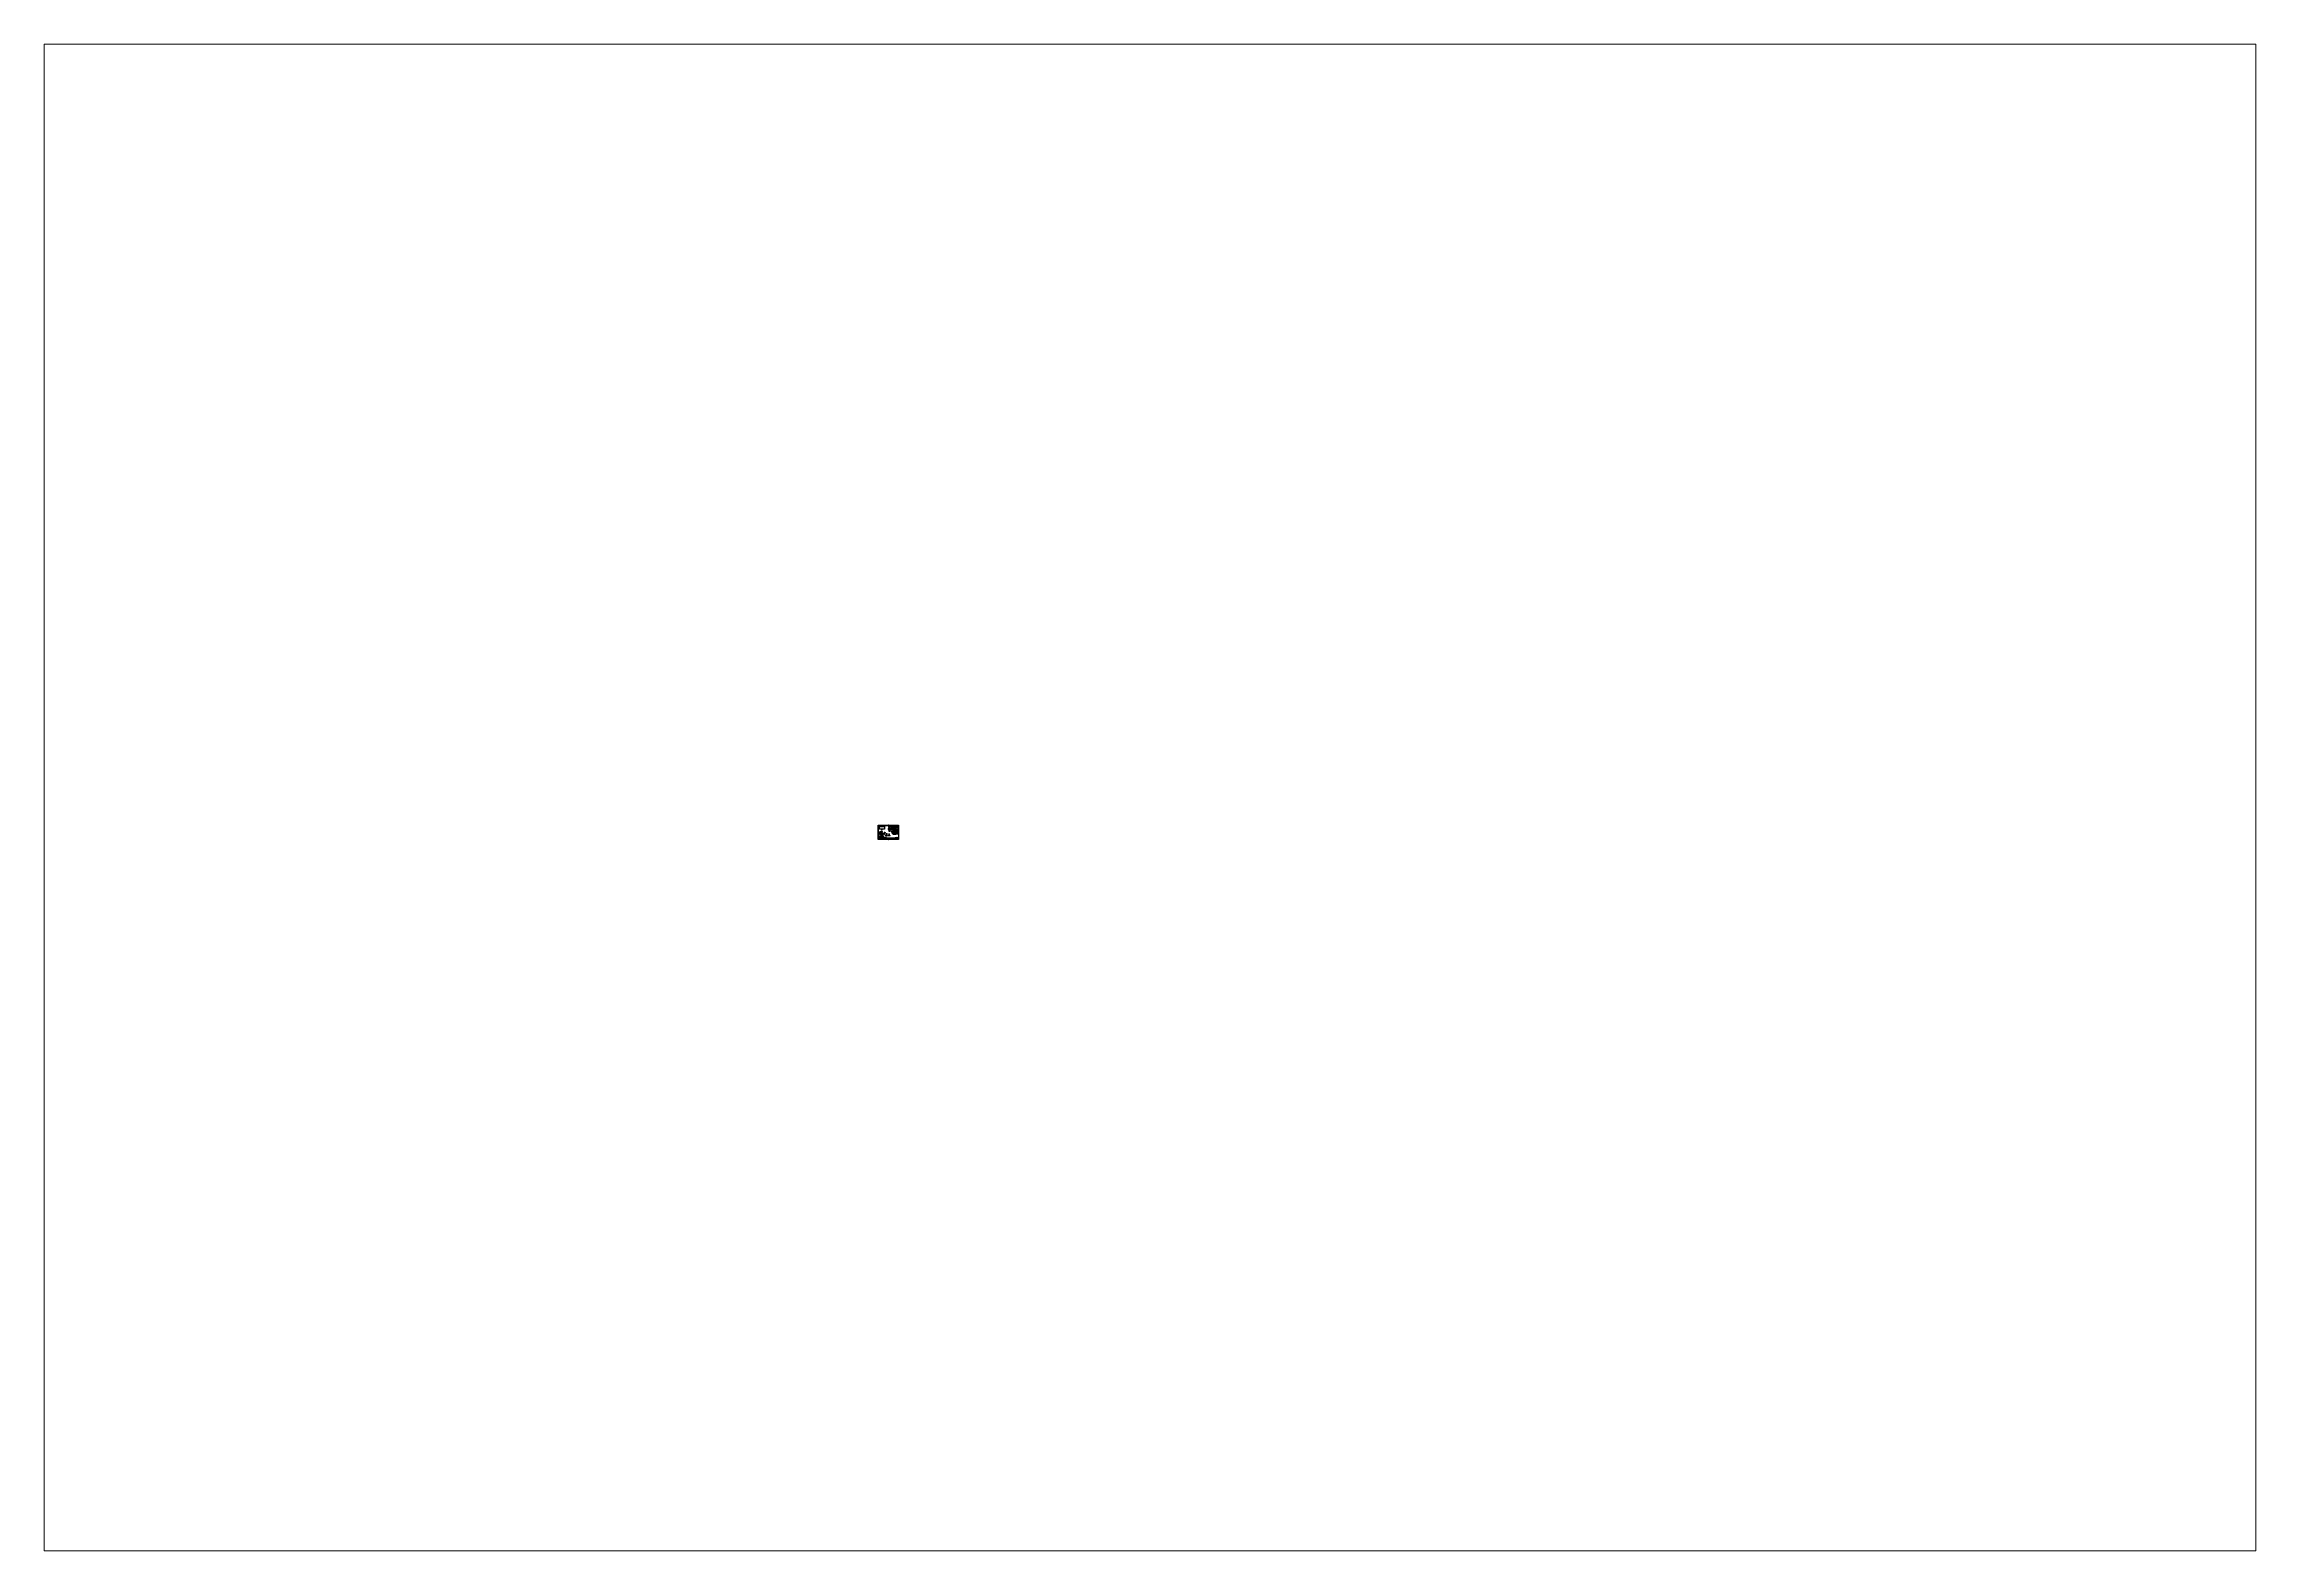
# Paper-space layout 'Layout1' of a CAD drawing. Extents: x 0 to 9.4, y 0 to 6.4.
# The model-space entities are those that its viewports show. They can reach past a viewport. Long polylines and large blocks are cut down to what shows.
import ezdxf
from ezdxf.enums import TextEntityAlignment as Align
from ezdxf.lldxf.tags import DXFTag

# ---------------------------------------------------------------- set-up
doc = ezdxf.new("R2010")
doc.units = 0
doc.header["$LTSCALE"] = 5
doc.header["$MEASUREMENT"] = 0
for name, color, linetype in [('ASHADE', 7, 'Continuous'), ('BAR', 6, 'Continuous'), ('BM TXT', 2, 'Continuous'), ('COL.TEXT', 1, 'Continuous'), ('DIM', 5, 'Continuous'), ('FRAME', 6, 'Continuous'), ('GRID', 8, 'CENTER'), ('HT', 8, 'Continuous'), ('LEVEL', 5, 'Continuous'), ('LINE WORK', 4, 'Continuous'), ('LOGO', 1, 'Continuous'), ('NORMAL TEXT', 4, 'Continuous'), ('other', 5, 'Continuous'), ('REINF', 6, 'Continuous'), ('SECT-MKD', 1, 'Continuous'), ('SECT-NO', 1, 'Continuous'), ('sheet', 1, 'Continuous'), ('STIRRUPS', 5, 'Continuous'), ('SUB TITLE', 3, 'Continuous'), ('TABLE FRAME', 5, 'Continuous'), ('TEXT', 4, 'Continuous'), ('TITLE', 6, 'Continuous'), ('WALL', 2, 'Continuous')]:
    doc.layers.add(name, color=color, linetype=linetype)
doc.styles.add('D', font='romand.shx', dxfattribs={"height": 200})
doc.styles.add('ROMANS', font='romans.shx', dxfattribs={"width": 0.8, "height": 2.25})
tags = doc.linetypes.add('CENTER', pattern=[2, 1.25, -0.25, 0.25, -0.25]).pattern_tags.tags
tags[10:11] = [DXFTag(74, 4), DXFTag(75, 0), DXFTag(340, '0'), DXFTag(46, 1.0), DXFTag(50, 0.0), DXFTag(44, 0.0), DXFTag(45, 0.0)]
tags[8:9] = [DXFTag(74, 4), DXFTag(75, 0), DXFTag(340, '0'), DXFTag(46, 1.0), DXFTag(50, 0.0), DXFTag(44, 0.0), DXFTag(45, 0.0)]
tags[6:7] = [DXFTag(74, 4), DXFTag(75, 0), DXFTag(340, '0'), DXFTag(46, 1.0), DXFTag(50, 0.0), DXFTag(44, 0.0), DXFTag(45, 0.0)]
tags[4:5] = [DXFTag(74, 4), DXFTag(75, 0), DXFTag(340, '0'), DXFTag(46, 1.0), DXFTag(50, 0.0), DXFTag(44, 0.0), DXFTag(45, 0.0)]
tags = doc.linetypes.add('DASHED2', pattern=[9.525, 6.35, -3.175]).pattern_tags.tags
tags[6:7] = [DXFTag(74, 4), DXFTag(75, 0), DXFTag(340, '0'), DXFTag(46, 1.0), DXFTag(50, 0.0), DXFTag(44, 0.0), DXFTag(45, 0.0)]
tags[4:5] = [DXFTag(74, 4), DXFTag(75, 0), DXFTag(340, '0'), DXFTag(46, 1.0), DXFTag(50, 0.0), DXFTag(44, 0.0), DXFTag(45, 0.0)]
tags = doc.linetypes.add('HIDDEN', pattern=[0.375, 0.25, -0.125]).pattern_tags.tags
tags[6:7] = [DXFTag(74, 4), DXFTag(75, 0), DXFTag(340, '0'), DXFTag(46, 1.0), DXFTag(50, 0.0), DXFTag(44, 0.0), DXFTag(45, 0.0)]
tags[4:5] = [DXFTag(74, 4), DXFTag(75, 0), DXFTag(340, '0'), DXFTag(46, 1.0), DXFTag(50, 0.0), DXFTag(44, 0.0), DXFTag(45, 0.0)]
doc.dimstyles.new('T1', dxfattribs={"dimtxt": 2.25, "dimasz": 2, "dimexe": 1, "dimexo": 0.5, "dimgap": 1, "dimtad": 1, "dimdec": 0, "dimzin": 1, "dimdsep": 46, "dimtxsty": 'ROMANS', "dimcen": 0.09, "dimclrd": 5, "dimclre": 5, "dimclrt": 4, "dimadec": 0, "dimazin": 0, "dimtfac": 1, "dimtdec": 0, "dimtofl": 0, "dimtmove": 0, "dimatfit": 3, "dimfxl": 0, "dimtolj": 1, "dimtzin": 1, "dimarcsym": 0})
pattern_1 = [(45, (-937.62068, -729.35372), (-0.176776695, 0.176776695), [])]
pattern_2 = [(45, (-461.6312, 96.7421), (-0.8249579, 0.8249579), [])]

# ---------------------------------------------------------------- blocks, each defined once
blk = doc.blocks.new('MID')
at = {"layer": 'sheet', "color": 2}
for p, q in [((0, 0), (10, 0)), ((9, 1), (4, 6)), ((4, 6), (4, 1)), ((4, 1), (9, 1)), ((9, -1), (4, -6)), ((4, -1), (9, -1)), ((4, -6), (4, -1))]:
    blk.add_line(p, q, dxfattribs=at)
for points in [[(4, 6), (9, 1), (4, 1)], [(4, -6), (9, -1), (4, -1)]]:
    blk.add_solid(points, dxfattribs=at)
blk = doc.blocks.new('*D391')
at = {"layer": 'DEFPOINTS', "color": 5, "linetype": 'ByBlock'}
for p in [(701, 328, 1003), (703, 330, 1003)]:
    blk.add_point(p, dxfattribs=at)
at = {"layer": 'DIM', "color": 5, "linetype": 'ByBlock', "lineweight": -2}
for p, q in [((702, 325, 1003), (700, 323, 1003)), ((701, 328, 1003), (704, 325, 1003)), ((703, 330, 1003), (706, 327, 1003)), ((706, 329, 1003), (711, 334, 1003))]:
    blk.add_line(p, q, dxfattribs=at)
at = {"layer": 'DIM', "color": 5, "linetype": 'ByBlock'}
for points in [[(703, 326, 1003), (702, 324, 1003), (701, 325, 1003)], [(705, 328, 1003), (707, 329, 1003), (706, 329, 1003)]]:
    blk.add_solid(points, dxfattribs=at)
at = {"layer": 'DIM', "color": 4, "linetype": 'ByBlock', "insert": (708, 334, 1003), "char_height": 2.25, "attachment_point": 5, "rotation": 44.0995, "style": 'ROMANS'}
blk.add_mtext('75', dxfattribs=at)
blk = doc.blocks.new('*D392')
at = {"layer": 'DEFPOINTS', "color": 5, "linetype": 'ByBlock'}
for p in [(553, 489), (555, 489)]:
    blk.add_point(p, dxfattribs=at)
at = {"layer": 'DIM', "color": 5, "linetype": 'ByBlock', "lineweight": -2}
for p, q in [((551, 480), (549, 480)), ((553, 489), (553, 479)), ((555, 489), (555, 479)), ((557, 480), (569, 480))]:
    blk.add_line(p, q, dxfattribs=at)
at = {"layer": 'DIM', "color": 5, "linetype": 'ByBlock'}
for points in [[(553, 480), (551, 479), (551, 480)], [(555, 480), (557, 479), (557, 480)]]:
    blk.add_solid(points, dxfattribs=at)
at = {"layer": 'DIM', "color": 4, "linetype": 'ByBlock', "insert": (564, 482), "char_height": 2.25, "attachment_point": 5, "style": 'ROMANS'}
blk.add_mtext('50mm', dxfattribs=at)
blk = doc.blocks.new('AW')
at = {"layer": 'DIM'}
blk.add_line((39, 370), (31, 370), dxfattribs=at)
blk.add_lwpolyline([(33, 372), (33, 388, -0.414214), (36, 391), (55, 391)], format="xyb", dxfattribs=at)
for points in [[(33, 372), (33, 370), (32, 372)], [(55, 391), (57, 391), (55, 390)]]:
    blk.add_solid(points, dxfattribs=at)
at = {"layer": 'TEXT', "style": 'ROMANS', "width": 0.9}
blk.add_text('Ld', height=2.27, rotation=90, dxfattribs=at).set_placement((31, 381), align=Align.MIDDLE)
blk = doc.blocks.new('AR')
at = {"layer": 'DIM'}
blk.add_line((37, 378), (22, 378), dxfattribs=at)
blk.add_lwpolyline([(27, 376), (27, 369, 0.414214), (30, 366), (55, 366)], format="xyb", dxfattribs=at)
for points in [[(26, 376), (27, 378), (27, 376)], [(55, 366), (57, 366), (55, 366)]]:
    blk.add_solid(points, dxfattribs=at)
at = {"layer": 'TEXT', "style": 'ROMANS', "width": 0.9}
blk.add_text('Ld', height=2.27, rotation=90, dxfattribs=at).set_placement((25, 371), align=Align.MIDDLE)
blk = doc.blocks.new('*D393')
at = {"layer": 'DEFPOINTS', "color": 5, "linetype": 'ByBlock'}
for p in [(758, 328, 1003), (760, 330, 1003)]:
    blk.add_point(p, dxfattribs=at)
at = {"layer": 'DIM', "color": 5, "linetype": 'ByBlock', "lineweight": -2}
for p, q in [((758, 324, 1003), (757, 323, 1003)), ((758, 328, 1003), (761, 325, 1003)), ((760, 330, 1003), (762, 327, 1003)), ((763, 329, 1003), (768, 334, 1003))]:
    blk.add_line(p, q, dxfattribs=at)
at = {"layer": 'DIM', "color": 5, "linetype": 'ByBlock'}
for points in [[(760, 326, 1003), (759, 324, 1003), (758, 325, 1003)], [(762, 328, 1003), (763, 329, 1003), (763, 329, 1003)]]:
    blk.add_solid(points, dxfattribs=at)
at = {"layer": 'DIM', "color": 4, "linetype": 'ByBlock', "insert": (765, 334, 1003), "char_height": 2.25, "attachment_point": 5, "rotation": 44.0995, "style": 'ROMANS'}
blk.add_mtext('75', dxfattribs=at)
blk = doc.blocks.new('*D394')
at = {"layer": 'DEFPOINTS', "color": 5, "linetype": 'ByBlock'}
for p in [(760, 506), (762, 508)]:
    blk.add_point(p, dxfattribs=at)
at = {"layer": 'DIM', "color": 5, "linetype": 'ByBlock', "lineweight": -2}
for p, q in [((759, 500), (758, 499)), ((760, 505), (761, 501)), ((762, 507), (763, 503)), ((764, 505), (769, 510))]:
    blk.add_line(p, q, dxfattribs=at)
at = {"layer": 'DIM', "color": 5, "linetype": 'ByBlock'}
for points in [[(761, 502), (760, 500), (759, 501)], [(763, 504), (764, 505), (764, 505)]]:
    blk.add_solid(points, dxfattribs=at)
at = {"layer": 'DIM', "color": 4, "linetype": 'ByBlock', "insert": (766, 510), "char_height": 2.25, "attachment_point": 5, "rotation": 45.75898, "style": 'ROMANS'}
blk.add_mtext('75', dxfattribs=at)
blk = doc.blocks.new('*D395')
at = {"layer": 'DEFPOINTS', "color": 5, "linetype": 'ByBlock'}
for p in [(784, 504), (785, 505)]:
    blk.add_point(p, dxfattribs=at)
at = {"layer": 'DIM', "color": 5, "linetype": 'ByBlock', "lineweight": -2}
for p, q in [((782, 496), (780, 495)), ((784, 503), (784, 496)), ((785, 504), (785, 497)), ((787, 499), (793, 503))]:
    blk.add_line(p, q, dxfattribs=at)
at = {"layer": 'DIM', "color": 5, "linetype": 'ByBlock'}
for points in [[(784, 497), (782, 496), (782, 496)], [(785, 498), (787, 499), (787, 499)]]:
    blk.add_solid(points, dxfattribs=at)
at = {"layer": 'DIM', "color": 4, "linetype": 'ByBlock', "insert": (789, 503), "char_height": 2.25, "attachment_point": 5, "rotation": 31.92049, "style": 'ROMANS'}
blk.add_mtext('75', dxfattribs=at)
blk = doc.blocks.new('*D396')
at = {"layer": 'DEFPOINTS', "color": 5, "linetype": 'ByBlock'}
for p in [(724, 327, 1003), (726, 328, 1003)]:
    blk.add_point(p, dxfattribs=at)
at = {"layer": 'DIM', "color": 5, "linetype": 'ByBlock', "lineweight": -2}
for p, q in [((723, 319, 1003), (721, 318, 1003)), ((724, 326, 1003), (724, 319, 1003)), ((726, 327, 1003), (726, 320, 1003)), ((727, 322, 1003), (733, 326, 1003))]:
    blk.add_line(p, q, dxfattribs=at)
at = {"layer": 'DIM', "color": 5, "linetype": 'ByBlock'}
for points in [[(724, 320, 1003), (723, 319, 1003), (722, 319, 1003)], [(726, 321, 1003), (728, 322, 1003), (727, 322, 1003)]]:
    blk.add_solid(points, dxfattribs=at)
at = {"layer": 'DIM', "color": 4, "linetype": 'ByBlock', "insert": (730, 326, 1003), "char_height": 2.25, "attachment_point": 5, "rotation": 31.92049, "style": 'ROMANS'}
blk.add_mtext('75', dxfattribs=at)
blk = doc.blocks.new('*X243')
for p, q in [((50905, 67767), (50905, 67767)), ((50938, 67883), (50938, 67883)), ((50956, 68067), (51004, 68125)), ((50956, 68067), (51016, 68062)), ((51016, 68062), (51004, 68125)), ((51025, 67880), (51025, 67880)), ((51174, 67655), (51174, 67655)), ((51361, 67840), (51431, 67867)), ((51361, 67840), (51410, 67807)), ((51376, 68105), (51376, 68105)), ((51404, 67930), (51404, 67930)), ((51410, 67807), (51431, 67867)), ((51438, 67744), (51438, 67744)), ((51439, 67621), (51439, 67621)), ((51451, 67953), (51451, 67953)), ((51673, 68004), (51721, 68062)), ((51673, 68004), (51733, 67999)), ((51733, 67999), (51721, 68062)), ((51757, 67755), (51757, 67755)), ((51772, 67618), (51772, 67618)), ((51848, 68118), (51848, 68118)), ((51944, 67685), (51944, 67685)), ((51956, 68017), (51956, 68017)), ((51972, 67722), (51972, 67722)), ((52022, 67651), (52022, 67651)), ((52035, 68013), (52035, 68013)), ((52241, 68135), (52251, 68129)), ((52251, 68129), (52253, 68135)), ((52286, 68046), (52286, 68046)), ((52341, 67856), (52341, 67856)), ((52382, 68096), (52382, 68096)), ((52390, 67942), (52439, 67999)), ((52390, 67942), (52450, 67936)), ((52401, 67701), (52401, 67701)), ((52450, 67936), (52439, 67999)), ((52464, 67760), (52464, 67760)), ((52476, 68092), (52476, 68092)), ((52506, 67699), (52506, 67699)), ((52664, 68096), (52664, 68096)), ((52798, 67760), (52868, 67787)), ((52798, 67760), (52848, 67726)), ((52848, 67726), (52868, 67787)), ((52885, 68095), (52923, 68135)), ((52885, 68095), (52974, 68081)), ((52916, 68073), (52916, 68073)), ((52924, 67956), (52924, 67956)), ((52974, 68081), (52967, 68135)), ((52977, 67830), (52977, 67830)), ((53033, 67784), (53033, 67784)), ((53040, 67677), (53040, 67677)), ((53108, 67879), (53156, 67936)), ((53108, 67879), (53167, 67874)), ((53167, 67874), (53156, 67936)), ((53283, 67817), (53283, 67817)), ((53450, 68051), (53450, 68051)), ((53482, 67894), (53482, 67894)), ((53507, 68056), (53507, 68056)), ((53574, 67654), (53574, 67654)), ((53638, 68083), (53708, 68109)), ((53638, 68083), (53688, 68049)), ((53662, 67867), (53662, 67867)), ((53688, 68049), (53708, 68109)), ((53825, 67816), (53873, 67874)), ((53825, 67816), (53885, 67811)), ((53885, 67811), (53873, 67874)), ((53952, 67930), (54030, 68011)), ((53952, 67930), (54041, 67916)), ((53983, 68028), (53983, 68028)), ((53989, 67636), (53989, 67636)), ((54001, 67969), (54001, 67969)), ((54041, 67916), (54030, 68011)), ((54107, 67632), (54107, 67632)), ((54235, 67680), (54305, 67707)), ((54235, 67680), (54285, 67646)), ((54281, 67589), (54281, 67589)), ((54285, 67646), (54305, 67707)), ((54293, 67950), (54293, 67950)), ((54503, 67706), (54503, 67706))]:
    blk.add_line(p, q)
blk = doc.blocks.new('*X2')
for p, q in [((8326, 6277), (8326, 6277)), ((8329, 6349), (8329, 6349)), ((8345, 6507), (8345, 6507)), ((8346, 6508), (8353, 6503)), ((8347, 6275), (8347, 6275)), ((8353, 6503), (8355, 6508)), ((8353, 6373), (8353, 6373)), ((8361, 6457), (8361, 6457)), ((8379, 6356), (8379, 6356)), ((8382, 6428), (8382, 6428)), ((8386, 6378), (8386, 6378)), ((8392, 6310), (8392, 6310)), ((8393, 6463), (8393, 6463)), ((8394, 6376), (8394, 6376)), ((8397, 6443), (8397, 6443)), ((8402, 6287), (8402, 6287)), ((8414, 6284), (8428, 6290)), ((8414, 6284), (8424, 6278)), ((8423, 6368), (8432, 6379)), ((8423, 6368), (8435, 6367)), ((8424, 6278), (8428, 6290)), ((8426, 6479), (8426, 6479)), ((8432, 6435), (8432, 6435)), ((8435, 6367), (8432, 6379)), ((8434, 6507), (8434, 6507)), ((8454, 6271), (8454, 6271)), ((8455, 6366), (8455, 6366)), ((8461, 6273), (8461, 6273)), ((8462, 6430), (8476, 6435)), ((8462, 6430), (8472, 6423)), ((8468, 6452), (8468, 6452)), ((8469, 6393), (8469, 6393)), ((8472, 6423), (8476, 6435)), ((8490, 6333), (8506, 6349)), ((8490, 6333), (8508, 6330)), ((8493, 6373), (8493, 6373)), ((8495, 6324), (8495, 6324)), ((8497, 6391), (8497, 6391)), ((8499, 6457), (8499, 6457)), ((8508, 6330), (8506, 6349)), ((8507, 6445), (8507, 6445)), ((8510, 6483), (8510, 6483)), ((8528, 6304), (8528, 6304)), ((8533, 6475), (8533, 6475)), ((8538, 6506), (8541, 6508)), ((8538, 6506), (8550, 6504)), ((8550, 6504), (8550, 6508)), ((8561, 6266), (8561, 6266)), ((8566, 6355), (8576, 6367)), ((8566, 6355), (8578, 6354)), ((8575, 6448), (8575, 6448)), ((8578, 6354), (8576, 6367)), ((8578, 6293), (8578, 6293)), ((8579, 6310), (8579, 6310)), ((8581, 6382), (8581, 6382)), ((8582, 6349), (8596, 6354)), ((8582, 6349), (8592, 6342)), ((8586, 6413), (8586, 6413)), ((8592, 6342), (8596, 6354)), ((8593, 6270), (8593, 6270)), ((8596, 6337), (8596, 6337)), ((8598, 6403), (8598, 6403)), ((8600, 6470), (8600, 6470)), ((8600, 6369), (8600, 6369)), ((8626, 6503), (8626, 6503)), ((8631, 6494), (8645, 6499)), ((8631, 6494), (8640, 6487)), ((8631, 6389), (8631, 6389)), ((8634, 6461), (8634, 6461)), ((8639, 6470), (8639, 6470)), ((8640, 6487), (8645, 6499)), ((8654, 6320), (8654, 6320)), ((8667, 6262), (8667, 6262)), ((8681, 6443), (8681, 6443)), ((8682, 6493), (8692, 6504)), ((8682, 6493), (8694, 6492)), ((8684, 6468), (8684, 6468)), ((8694, 6492), (8692, 6504)), ((8694, 6313), (8694, 6313)), ((8697, 6285), (8697, 6285)), ((8699, 6352), (8699, 6352)), ((8701, 6268), (8715, 6274)), ((8701, 6268), (8711, 6262)), ((8702, 6418), (8702, 6418)), ((8703, 6433), (8703, 6433)), ((8704, 6485), (8704, 6485)), ((8704, 6300), (8719, 6316)), ((8704, 6300), (8721, 6297)), ((8706, 6364), (8706, 6364)), ((8707, 6399), (8707, 6399)), ((8710, 6343), (8719, 6354)), ((8710, 6343), (8722, 6341)), ((8711, 6262), (8715, 6274)), ((8722, 6341), (8719, 6354)), ((8721, 6297), (8719, 6316)), ((8742, 6270), (8742, 6270)), ((8746, 6466), (8746, 6466)), ((8750, 6414), (8764, 6419)), ((8750, 6414), (8760, 6407)), ((8760, 6478), (8760, 6478)), ((8760, 6407), (8764, 6419)), ((8778, 6265), (8778, 6265)), ((8781, 6337), (8781, 6337)), ((8788, 6439), (8788, 6439)), ((8800, 6299), (8800, 6299)), ((8802, 6366), (8802, 6366)), ((8805, 6432), (8805, 6432)), ((8807, 6499), (8807, 6499)), ((8811, 6334), (8811, 6334)), ((8813, 6360), (8813, 6360)), ((8819, 6453), (8819, 6453)), ((8825, 6480), (8835, 6492)), ((8825, 6480), (8837, 6479)), ((8831, 6343), (8831, 6343)), ((8833, 6416), (8833, 6416)), ((8837, 6479), (8835, 6492)), ((8853, 6461), (8853, 6461)), ((8853, 6330), (8863, 6341)), ((8853, 6330), (8865, 6329)), ((8854, 6274), (8854, 6274)), ((8859, 6290), (8859, 6290)), ((8865, 6329), (8863, 6341)), ((8869, 6333), (8883, 6338)), ((8869, 6333), (8879, 6326)), ((8879, 6326), (8883, 6338)), ((8883, 6422), (8883, 6422)), ((8886, 6495), (8886, 6495)), ((8891, 6495), (8904, 6508)), ((8891, 6495), (8908, 6492)), ((8895, 6434), (8895, 6434)), ((8901, 6312), (8901, 6312)), ((8903, 6379), (8903, 6379)), ((8908, 6492), (8906, 6508)), ((8906, 6445), (8906, 6445)), ((8906, 6353), (8906, 6353)), ((8917, 6267), (8933, 6283)), ((8917, 6267), (8935, 6264)), ((8918, 6478), (8932, 6483)), ((8918, 6478), (8928, 6471)), ((8920, 6355), (8920, 6355)), ((8928, 6471), (8932, 6483)), ((8928, 6354), (8928, 6354)), ((8935, 6264), (8933, 6283)), ((8936, 6501), (8936, 6501)), ((8936, 6473), (8936, 6473)), ((8959, 6432), (8959, 6432)), ((8960, 6457), (8960, 6457)), ((8969, 6468), (8978, 6479)), ((8969, 6468), (8981, 6467)), ((8976, 6310), (8976, 6310)), ((8981, 6467), (8978, 6479)), ((8980, 6291), (8980, 6291)), ((8997, 6317), (9006, 6329)), ((8997, 6317), (9008, 6316)), ((9002, 6430), (9002, 6430)), ((9002, 6260), (9002, 6260)), ((9005, 6327), (9005, 6327)), ((9008, 6316), (9006, 6329)), ((9007, 6394), (9007, 6394)), ((9009, 6460), (9009, 6460)), ((9027, 6351), (9027, 6351)), ((9030, 6298), (9030, 6298)), ((9033, 6370), (9033, 6370)), ((9037, 6397), (9051, 6403)), ((9037, 6397), (9047, 6391)), ((9044, 6374), (9044, 6374)), ((9047, 6391), (9051, 6403)), ((9053, 6493), (9053, 6493)), ((9066, 6452), (9066, 6452)), ((9083, 6377), (9083, 6377)), ((9085, 6449), (9085, 6449)), ((9092, 6330), (9092, 6330)), ((9104, 6462), (9120, 6478)), ((9104, 6462), (9122, 6459)), ((9105, 6275), (9105, 6275)), ((9106, 6308), (9106, 6308)), ((9107, 6341), (9107, 6341)), ((9109, 6425), (9109, 6425)), ((9110, 6408), (9110, 6408)), ((9112, 6474), (9112, 6474)), ((9112, 6455), (9122, 6467)), ((9112, 6455), (9124, 6454)), ((9122, 6459), (9120, 6478)), ((9124, 6454), (9122, 6467)), ((9133, 6346), (9133, 6346)), ((9135, 6455), (9135, 6455)), ((9140, 6305), (9150, 6316)), ((9140, 6305), (9152, 6304)), ((9152, 6304), (9150, 6316)), ((9157, 6317), (9171, 6322)), ((9157, 6317), (9167, 6310)), ((9159, 6387), (9159, 6387)), ((9161, 6394), (9161, 6394)), ((9167, 6310), (9171, 6322)), ((9169, 6260), (9169, 6260)), ((9173, 6448), (9173, 6448)), ((9205, 6462), (9219, 6467)), ((9205, 6462), (9215, 6455)), ((9206, 6287), (9206, 6287)), ((9208, 6354), (9208, 6354)), ((9209, 6350), (9209, 6350)), ((9211, 6465), (9211, 6465)), ((9211, 6420), (9211, 6420)), ((9213, 6487), (9213, 6487)), ((9215, 6455), (9219, 6467)), ((9215, 6421), (9215, 6421)), ((9232, 6324), (9232, 6324)), ((9240, 6342), (9240, 6342)), ((9256, 6443), (9265, 6454)), ((9256, 6443), (9268, 6442)), ((9268, 6442), (9265, 6454)), ((9278, 6414), (9278, 6414)), ((9280, 6443), (9280, 6443)), ((9282, 6331), (9282, 6331)), ((9283, 6292), (9293, 6304)), ((9283, 6292), (9295, 6291)), ((9285, 6403), (9285, 6403)), ((9285, 6280), (9285, 6280)), ((9295, 6291), (9293, 6304)), ((9305, 6262), (9305, 6262)), ((9310, 6302), (9310, 6302)), ((9312, 6369), (9312, 6369)), ((9315, 6435), (9315, 6435)), ((9317, 6502), (9317, 6502)), ((9317, 6428), (9333, 6445)), ((9317, 6428), (9335, 6426)), ((9322, 6416), (9322, 6416)), ((9325, 6381), (9339, 6387)), ((9325, 6381), (9335, 6375)), ((9326, 6370), (9326, 6370)), ((9335, 6426), (9333, 6445)), ((9335, 6410), (9335, 6410)), ((9335, 6375), (9339, 6387)), ((9337, 6482), (9337, 6482)), ((9347, 6337), (9347, 6337)), ((9358, 6341), (9358, 6341)), ((9387, 6439), (9387, 6439)), ((9388, 6489), (9388, 6489)), ((9394, 6434), (9394, 6434)), ((9399, 6430), (9409, 6442)), ((9399, 6430), (9411, 6429)), ((9402, 6300), (9402, 6300)), ((9411, 6429), (9409, 6442)), ((9411, 6420), (9411, 6420)), ((9412, 6316), (9412, 6316)), ((9415, 6383), (9415, 6383)), ((9417, 6450), (9417, 6450)), ((9427, 6280), (9437, 6291)), ((9427, 6280), (9439, 6279)), ((9429, 6412), (9429, 6412)), ((9432, 6279), (9432, 6279)), ((9439, 6279), (9437, 6291)), ((9442, 6390), (9442, 6390)), ((9444, 6301), (9458, 6306)), ((9444, 6301), (9454, 6294)), ((9454, 6333), (9454, 6333)), ((9454, 6294), (9458, 6306)), ((9463, 6499), (9463, 6499)), ((9482, 6285), (9482, 6285)), ((9484, 6357), (9484, 6357)), ((9493, 6446), (9507, 6451)), ((9493, 6446), (9503, 6439)), ((9493, 6434), (9493, 6434)), ((9503, 6439), (9507, 6451)), ((9511, 6454), (9511, 6454)), ((9511, 6263), (9511, 6263)), ((9513, 6329), (9513, 6329)), ((9516, 6396), (9516, 6396)), ((9518, 6462), (9518, 6462)), ((9519, 6320), (9519, 6320)), ((9531, 6395), (9546, 6412)), ((9531, 6395), (9549, 6393)), ((9534, 6364), (9534, 6364)), ((9536, 6407), (9536, 6407)), ((9537, 6436), (9537, 6436)), ((9543, 6418), (9552, 6429)), ((9543, 6418), (9555, 6417)), ((9549, 6393), (9546, 6412)), ((9555, 6417), (9552, 6429)), ((9558, 6295), (9558, 6295)), ((9559, 6410), (9559, 6410)), ((9560, 6328), (9560, 6328)), ((9570, 6267), (9580, 6279)), ((9570, 6267), (9582, 6266)), ((9582, 6266), (9580, 6279)), ((9587, 6443), (9587, 6443)), ((9600, 6430), (9600, 6430)), ((9610, 6374), (9610, 6374)), ((9612, 6365), (9626, 6371)), ((9612, 6365), (9622, 6359)), ((9615, 6278), (9615, 6278)), ((9617, 6344), (9617, 6344)), ((9620, 6411), (9620, 6411)), ((9622, 6477), (9622, 6477)), ((9622, 6359), (9626, 6371)), ((9627, 6474), (9627, 6474)), ((9635, 6340), (9635, 6340)), ((9642, 6403), (9642, 6403)), ((9663, 6453), (9663, 6453)), ((9664, 6508), (9671, 6504)), ((9667, 6324), (9667, 6324)), ((9671, 6504), (9672, 6508)), ((9675, 6430), (9675, 6430)), ((9684, 6312), (9684, 6312)), ((9686, 6405), (9696, 6417)), ((9686, 6405), (9698, 6404)), ((9698, 6404), (9696, 6417)), ((9707, 6425), (9707, 6425)), ((9717, 6258), (9723, 6266)), ((9718, 6292), (9718, 6292)), ((9720, 6358), (9720, 6358)), ((9722, 6425), (9722, 6425)), ((9725, 6258), (9723, 6266)), ((9725, 6491), (9725, 6491)), ((9732, 6285), (9746, 6290)), ((9732, 6285), (9742, 6278)), ((9734, 6318), (9734, 6318)), ((9737, 6391), (9737, 6391)), ((9742, 6278), (9746, 6290)), ((9744, 6494), (9744, 6494)), ((9744, 6362), (9760, 6379)), ((9744, 6362), (9762, 6360)), ((9749, 6398), (9749, 6398)), ((9752, 6360), (9752, 6360)), ((9762, 6360), (9760, 6379)), ((9774, 6319), (9774, 6319)), ((9780, 6430), (9794, 6435)), ((9780, 6430), (9790, 6423)), ((9787, 6397), (9787, 6397)), ((9789, 6470), (9789, 6470)), ((9790, 6423), (9794, 6435)), ((9792, 6450), (9792, 6450)), ((9810, 6328), (9810, 6328)), ((9814, 6421), (9814, 6421)), ((9819, 6305), (9819, 6305)), ((9821, 6371), (9821, 6371)), ((9823, 6438), (9823, 6438)), ((9826, 6504), (9826, 6504)), ((9829, 6393), (9839, 6404)), ((9829, 6393), (9841, 6391)), ((9839, 6476), (9839, 6476)), ((9841, 6391), (9839, 6404)), ((9856, 6394), (9856, 6394)), ((9860, 6260), (9860, 6260)), ((9862, 6407), (9862, 6407)), ((9868, 6380), (9868, 6380)), ((9881, 6314), (9881, 6314)), ((9883, 6266), (9883, 6266)), ((9900, 6349), (9914, 6355)), ((9900, 6349), (9910, 6343)), ((9909, 6470), (9909, 6470)), ((9910, 6343), (9914, 6355)), ((9915, 6486), (9915, 6486)), ((9920, 6416), (9920, 6416)), ((9922, 6320), (9922, 6320)), ((9925, 6386), (9925, 6386)), ((9927, 6453), (9927, 6453)), ((9933, 6273), (9933, 6273)), ((9936, 6345), (9936, 6345)), ((9948, 6494), (9962, 6500)), ((9948, 6494), (9958, 6488)), ((9958, 6488), (9962, 6500)), ((9958, 6329), (9973, 6345)), ((9958, 6329), (9976, 6326)), ((9963, 6389), (9963, 6389)), ((9973, 6380), (9983, 6391)), ((9973, 6380), (9985, 6379)), ((9976, 6326), (9973, 6345)), ((9977, 6280), (9977, 6280)), ((9985, 6379), (9983, 6391)), ((9985, 6400), (9985, 6400)), ((9986, 6352), (9986, 6352)), ((9987, 6310), (9987, 6310)), ((9989, 6424), (9989, 6424)), ((10009, 6283), (10009, 6283)), ((10019, 6269), (10033, 6274)), ((10019, 6269), (10029, 6262)), ((10023, 6267), (10023, 6267)), ((10025, 6490), (10025, 6490)), ((10025, 6334), (10025, 6334)), ((10027, 6412), (10027, 6412)), ((10028, 6400), (10028, 6400)), ((10029, 6262), (10033, 6274)), ((10030, 6467), (10030, 6467)), ((10039, 6430), (10039, 6430)), ((10041, 6503), (10041, 6503)), ((10068, 6414), (10082, 6419)), ((10068, 6414), (10078, 6407)), ((10069, 6385), (10069, 6385)), ((10078, 6407), (10082, 6419)), ((10093, 6300), (10093, 6300)), ((10094, 6305), (10094, 6305)), ((10102, 6420), (10102, 6420)), ((10114, 6440), (10114, 6440)), ((10124, 6280), (10124, 6280)), ((10129, 6413), (10129, 6413)), ((10131, 6480), (10131, 6480)), ((10134, 6407), (10134, 6407)), ((10136, 6299), (10136, 6299))]:
    blk.add_line(p, q)
blk = doc.blocks.new('*D400')
at = {"layer": 'DEFPOINTS', "color": 5, "linetype": 'ByBlock'}
for p in [(95, 215, 1003), (96, 216, 1003)]:
    blk.add_point(p, dxfattribs=at)
at = {"layer": 'DIM', "color": 5, "linetype": 'ByBlock', "lineweight": -2}
for p, q in [((96, 212, 1003), (89, 202, 1003)), ((95, 215, 1003), (98, 213, 1003)), ((96, 216, 1003), (99, 214, 1003)), ((99, 216, 1003), (101, 218, 1003))]:
    blk.add_line(p, q, dxfattribs=at)
at = {"layer": 'DIM', "color": 5, "linetype": 'ByBlock'}
for points in [[(97, 214, 1003), (96, 212, 1003), (96, 212, 1003)], [(98, 215, 1003), (99, 217, 1003), (100, 216, 1003)]]:
    blk.add_solid(points, dxfattribs=at)
at = {"layer": 'DIM', "color": 4, "linetype": 'ByBlock', "insert": (90, 207, 1003), "char_height": 2.25, "attachment_point": 5, "rotation": 55.00795, "style": 'ROMANS'}
blk.add_mtext('20mm', dxfattribs=at)
blk = doc.blocks.new('*D401')
at = {"layer": 'DEFPOINTS', "color": 5, "linetype": 'ByBlock'}
for p in [(111, 204, 1003), (115, 209, 1003)]:
    blk.add_point(p, dxfattribs=at)
at = {"layer": 'DIM', "color": 5, "linetype": 'ByBlock', "lineweight": -2}
for p, q in [((119, 205, 1003), (108, 189, 1003)), ((112, 204, 1003), (119, 204, 1003)), ((115, 209, 1003), (123, 208, 1003)), ((121, 207, 1003), (119, 205, 1003))]:
    blk.add_line(p, q, dxfattribs=at)
at = {"layer": 'DIM', "color": 5, "linetype": 'ByBlock'}
for points in [[(118, 204, 1003), (119, 205, 1003), (119, 205, 1003)], [(121, 209, 1003), (120, 207, 1003), (120, 207, 1003)]]:
    blk.add_solid(points, dxfattribs=at)
at = {"layer": 'DIM', "color": 4, "linetype": 'ByBlock', "insert": (111, 197, 1003), "char_height": 2.25, "attachment_point": 5, "rotation": 55.00801, "style": 'ROMANS'}
blk.add_mtext('SLAB THK.', dxfattribs=at)
blk = doc.blocks.new('rerrewt')
at = {"layer": 'HT'}
for p, q in [((299, 73), (304, 77)), ((299, 76), (301, 77)), ((301, 72), (306, 77)), ((303, 72), (309, 77)), ((306, 72), (311, 77)), ((308, 72), (314, 77)), ((310, 74), (312, 72)), ((311, 75), (314, 72)), ((312, 76), (317, 72)), ((314, 77), (319, 72)), ((316, 77), (321, 72)), ((319, 77), (321, 74)), ((321, 77), (321, 77))]:
    blk.add_line(p, q, dxfattribs=at)
blk = doc.blocks.new('*D402')
at = {"layer": 'DEFPOINTS', "color": 5, "linetype": 'ByBlock'}
for p in [(163, 232, 1003), (178, 234, 1003)]:
    blk.add_point(p, dxfattribs=at)
at = {"layer": 'DIM', "color": 5, "linetype": 'ByBlock', "lineweight": -2}
for p, q in [((163, 232, 1003), (163, 226, 1003)), ((163, 227, 1003), (178, 227, 1003)), ((178, 233, 1003), (178, 226, 1003))]:
    blk.add_line(p, q, dxfattribs=at)
at = {"layer": 'DIM', "color": 5, "linetype": 'ByBlock'}
for points in [[(163, 227, 1003), (165, 227, 1003), (165, 227, 1003)], [(178, 227, 1003), (176, 227, 1003), (176, 227, 1003)]]:
    blk.add_solid(points, dxfattribs=at)
at = {"layer": 'DIM', "color": 4, "linetype": 'ByBlock', "insert": (170, 230, 1003), "char_height": 2.25, "attachment_point": 5, "style": 'ROMANS'}
blk.add_mtext('L/7', dxfattribs=at)
blk = doc.blocks.new('*D403')
at = {"layer": 'DEFPOINTS', "color": 5, "linetype": 'ByBlock'}
for p in [(217, 252, 1003), (221, 247, 1003)]:
    blk.add_point(p, dxfattribs=at)
at = {"layer": 'DIM', "color": 5, "linetype": 'ByBlock', "lineweight": -2}
for p, q in [((217, 252, 1003), (210, 247, 1003)), ((212, 246, 1003), (214, 244, 1003)), ((220, 247, 1003), (214, 242, 1003)), ((214, 244, 1003), (225, 228, 1003))]:
    blk.add_line(p, q, dxfattribs=at)
at = {"layer": 'DIM', "color": 5, "linetype": 'ByBlock'}
for points in [[(211, 248, 1003), (212, 246, 1003), (213, 246, 1003)], [(215, 243, 1003), (213, 244, 1003), (214, 244, 1003)]]:
    blk.add_solid(points, dxfattribs=at)
at = {"layer": 'DIM', "color": 4, "linetype": 'ByBlock', "insert": (222, 236, 1003), "char_height": 2.25, "attachment_point": 5, "rotation": 304.99199, "style": 'ROMANS'}
blk.add_mtext('SLAB THK.', dxfattribs=at)
blk = doc.blocks.new('*D404')
at = {"layer": 'DEFPOINTS', "color": 5, "linetype": 'ByBlock'}
for p in [(242, 264, 1003), (243, 262, 1003)]:
    blk.add_point(p, dxfattribs=at)
at = {"layer": 'DIM', "color": 5, "linetype": 'ByBlock', "lineweight": -2}
for p, q in [((240, 265, 1003), (239, 266, 1003)), ((242, 263, 1003), (240, 262, 1003)), ((243, 262, 1003), (241, 261, 1003)), ((243, 260, 1003), (250, 250, 1003))]:
    blk.add_line(p, q, dxfattribs=at)
at = {"layer": 'DIM', "color": 5, "linetype": 'ByBlock'}
for points in [[(241, 263, 1003), (240, 265, 1003), (240, 265, 1003)], [(242, 262, 1003), (243, 260, 1003), (244, 260, 1003)]]:
    blk.add_solid(points, dxfattribs=at)
at = {"layer": 'DIM', "color": 4, "linetype": 'ByBlock', "insert": (249, 256, 1003), "char_height": 2.25, "attachment_point": 5, "rotation": 304.99201, "style": 'ROMANS'}
blk.add_mtext('20mm', dxfattribs=at)
blk = doc.blocks.new('*D405')
at = {"layer": 'DEFPOINTS', "color": 5, "linetype": 'ByBlock'}
for p in [(251, 270, 1003), (263, 279, 1003)]:
    blk.add_point(p, dxfattribs=at)
at = {"layer": 'DIM', "color": 5, "linetype": 'ByBlock', "lineweight": -2}
for p, q in [((252, 269, 1003), (257, 262, 1003)), ((257, 262, 1003), (269, 271, 1003)), ((264, 278, 1003), (269, 270, 1003))]:
    blk.add_line(p, q, dxfattribs=at)
at = {"layer": 'DIM', "color": 5, "linetype": 'ByBlock'}
for points in [[(257, 262, 1003), (258, 263, 1003), (258, 264, 1003)], [(269, 271, 1003), (267, 270, 1003), (267, 270, 1003)]]:
    blk.add_solid(points, dxfattribs=at)
at = {"layer": 'DIM', "color": 4, "linetype": 'ByBlock', "insert": (261, 269, 1003), "char_height": 2.25, "attachment_point": 5, "rotation": 36.01965, "style": 'ROMANS'}
blk.add_mtext('L/7', dxfattribs=at)
blk = doc.blocks.new('*D406')
at = {"layer": 'DEFPOINTS', "color": 5, "linetype": 'ByBlock'}
for p in [(123, 197, 1003), (135, 189, 1003)]:
    blk.add_point(p, dxfattribs=at)
at = {"layer": 'sheet', "color": 5, "linetype": 'ByBlock', "lineweight": -2}
for p, q in [((123, 197, 1003), (106, 190, 1003)), ((108, 191, 1003), (119, 183, 1003)), ((135, 189, 1003), (118, 182, 1003))]:
    blk.add_line(p, q, dxfattribs=at)
at = {"layer": 'sheet', "color": 5, "linetype": 'ByBlock'}
for points in [[(108, 191, 1003), (109, 189, 1003), (109, 190, 1003)], [(119, 183, 1003), (118, 183, 1003), (118, 184, 1003)]]:
    blk.add_solid(points, dxfattribs=at)
at = {"layer": 'sheet', "color": 4, "linetype": 'ByBlock', "insert": (115, 189, 1003), "char_height": 2.25, "attachment_point": 5, "rotation": 325.00796, "style": 'ROMANS'}
blk.add_mtext('L/7', dxfattribs=at)
blk = doc.blocks.new('N11')
at = {"layer": 'SUB TITLE', "style": 'ROMANS', "width": 0.8}
blk.add_text('%%uLEGEND', height=2.75, dxfattribs=at).set_placement((959, 791))
at = {"layer": 'TEXT', "style": 'ROMANS'}
for s, width, p in [('U.N.O....... UNLESS NOTED OTHERWISE', 0.75, (959, 787)), ('F.F.L........  FINISHED FLOOR LEVEL', 0.75, (959, 783)), ('F.G.L........ FINISHED GROUND LEVEL', 0.75, (959, 780)), ('E.G.L........ EXISTING GROUND LEVEL', 0.75, (959, 777)), ('TYP........  TYPICAL', 0.75, (959, 773)), ('T.O.C........ TOP OF CONCRETE', 0.75, (959, 770)), ('B.O.B....... BOTTOM OF BEAM', 0.75, (959, 766)), ('B/W.......... BOTH WAYS', 0.75, (959, 763)), ('C............. CENTRE LINE', 0.75, (959, 760)), ('L', 0.7, (960, 759)), ('C/C.......... CENTRE TO CENTER SPACING', 0.75, (959, 756)), ('SFR.......... SIDE FACE REINFORCEMENT', 0.75, (959, 753)), ('INV.......... INVERTED BEAM', 0.75, (959, 750)), ('R/S......... REGULAR W.R.T. SUNK', 0.75, (959, 747)), ('Ld............ DEVELOPMENT LENGTH', 0.75, (959, 744)), ('R/F.......... REINFORCEMENT STEEL', 0.75, (959, 740))]:
    blk.add_text(s, height=2.5, dxfattribs=dict(at, width=width)).set_placement(p)
blk = doc.blocks.new('N12')
at = {"layer": 'TABLE FRAME'}
for p, q in [((1026, 746, 1003), (1135, 746, 1003)), ((1026, 741, 1003), (1136, 741, 1003))]:
    blk.add_line(p, q, dxfattribs=at)
at = {"layer": 'SUB TITLE', "style": 'ROMANS', "width": 0.8}
blk.add_text('%%uGENERAL NOTES', height=2.75, dxfattribs=at).set_placement((1024, 791, 1003))
at = {"layer": 'TEXT', "style": 'ROMANS'}
for s, width, p in [('1. ALL DIMENSIONS ARE IN mm AND LEVELS IN METER. (U.N.0.)', 0.75, (1023, 786, 1003)), ('2. THIS DRAWING IS TO BE READ IN CONJUNCTION WITH THE RELEVANT ARCHITECTURAL ', 0.7, (1023, 782, 1003)), ('3. DO NOT SCALE THE DRAWING. ', 0.75, (1023, 775, 1003)), ('4. ANOMALIES IF ANY SHALL BE RESOLVED WITH M/S. EPICONS', 0.75, (1022, 771, 1003)), ('5. FOLLOW LATEST REVISION OF ALL RELEVENT DRAWINGS AND B.I.S. CODES.', 0.75, (1023, 763, 1003)), ("6. `HOLD' MARK MEANS WORK SHALL NOT BE EXECUTED", 0.75, (1022, 759, 1003)), ("7. ONLY `VALID FOR CONSTRUCTION' DRG. SHALL BE USED FOR EXECUTION OF WORK.", 0.7, (1023, 755, 1003)), ('8. CONTACTOR SHALL CHECK ALL DIMENSIONS AND LEVELS BEFOR EXECUTION OF WORK.', 0.7, (1023, 750, 1003)), ('9. ALL THE R.C.C./STRUCTURAL WORK SHALL BE EXECUTED STRICTLY UNDER ', 0.75, (1023, 746, 1003)), (' PRIOR TO EXECUTION OF WORK.', 0.75, (1025, 767, 1003)), ('COMPETENT TECHNICAL SUPERVISION SEPARATELY PROVIDED BY THE OWNER', 0.75, (1026, 742, 1003)), (' DRAWINGS, SERVICE CONSULTANTS DRGS. AND CIVIL CONTRACT DOCUMENT.', 0.75, (1025, 778, 1003))]:
    blk.add_text(s, height=2.5, dxfattribs=dict(at, width=width)).set_placement(p)
blk = doc.blocks.new('N13')
at = {"layer": 'COL.TEXT'}
blk.add_line((1066, 833), (958, 833), dxfattribs=at)
at = {"layer": 'TABLE FRAME', "linetype": 'Continuous'}
for p, q in [((1066, 865), (958, 865)), ((1066, 861), (958, 861)), ((1066, 857), (958, 857)), ((1066, 853), (958, 853)), ((1066, 845), (958, 845)), ((1066, 841), (958, 841)), ((1066, 837), (958, 837)), ((1066, 827), (958, 827)), ((1066, 822), (958, 822)), ((1066, 818), (958, 818)), ((1066, 814), (958, 814)), ((1066, 810), (958, 810)), ((1066, 806), (958, 806)), ((1066, 802), (958, 802)), ((984, 833), (984, 865)), ((1020, 849), (984, 849)), ((992, 802), (992, 827)), ((1020, 833), (1020, 853)), ((1028, 802), (1028, 827)), ((1029, 853), (1029, 865))]:
    blk.add_line(p, q, dxfattribs=at)
at = {"layer": 'TEXT'}
for p, q in [((1051, 851), (1052, 850)), ((1052, 846), (1053, 847))]:
    blk.add_line(p, q, dxfattribs=at)
at = {"layer": 'SUB TITLE', "style": 'ROMANS', "width": 0.8}
for s, height, p in [('S.F.R.', 2.5, (959, 799)), ('%%uCLEAR COVER TO REINFORCEMENT', 2.75, (960, 869)), ('%%uLAP LENGTH FOR REINF. BARS   (d = DIA OF BAR)', 2.75, (960, 829))]:
    blk.add_text(s, height=height, dxfattribs=at).set_placement(p)
at = {"layer": 'TEXT', "style": 'ROMANS'}
for s, height, width, p in [('   2. COLUMNS  :      BELOW GR. =65mm.(min)   ABOVE GR. = 40mm.', 2.5, 0.7, (954, 858)), ('    3. PLINTH BEAMS:    BOTTOM & TOP = 50mm.   SIDE. = 50mm. ', 2.5, 0.7, (952, 854)), ('   1. FOOTINGS/RAFT :  BOTTOM & TOP  = 50mm.  SIDE  = 75mm.', 2.5, 0.7, (954, 862)), ('4. FL00R BEAMS     BOTTOM = 40mm. ', 2.5, 0.7, (959, 850)), ('5. FL00R SLABS      BOTTOM = 20mm. ', 2.5, 0.7, (959, 842)), ('6. R.C.C. WALLS      BELOW GR.= 50mm.       ABOVE GR.  = 40mm, ', 2.5, 0.7, (958, 838)), ('7. WATER TANK       WALL SIDE = 40mm,      SLAB = 40mm.', 2.5, 0.7, (958, 834)), ('   GRADE OF CONCRETE  ', 2.5, 0.7, (955, 824)), ('PROVIDE SIDE FACE REINFORCEMENT FOR BEAMS WITH DEPTH MORE THAN 750mm.', 2.5, 0.65, (959, 796)), ('M :20 ', 2.5, 0.7, (960, 819)), ('M :25', 2.5, 0.7, (960, 815)), ('M :30', 2.5, 0.7, (960, 811)), ('M :35', 2.5, 0.7, (960, 807)), ('M :40 AND ABOVE', 2.5, 0.7, (960, 803)), ('                  TOP = 25mm. ', 2.5, 0.7, (959, 846)), (' FOR Fe-415 STEEL', 2.5, 0.7, (996, 824)), ('55 d', 2.5, 0.75, (1003, 819)), ('47 d', 2.5, 0.75, (1003, 815)), ('44 d', 2.5, 0.75, (1003, 811)), ('40 d', 2.5, 0.75, (1003, 807)), ('35 d', 2.5, 0.75, (1004, 803)), ('SHALL BE AS FOLLOWS. (U.N.O.)', 2.5, 0.7, (1020, 869)), (' SIDE =25mm.(FOR B <150mm)', 2.5, 0.7, (1019, 850)), (' SIDE =40mm.(FOR B >150mm)', 2.5, 0.7, (1019, 846)), ('TOP =20mm.', 2.25, 0.7, (1030, 842)), (' FOR Fe-500  STEEL', 2.5, 0.7, (1031, 824)), ('66 d', 2.5, 0.75, (1033, 819)), ('56 d', 2.5, 0.75, (1033, 815)), ('53 d', 2.5, 0.75, (1033, 811)), ('46 d', 2.5, 0.75, (1033, 807)), ('42 d', 2.5, 0.75, (1033, 803))]:
    blk.add_text(s, height=height, dxfattribs=dict(at, width=width)).set_placement(p)
blk = doc.blocks.new('N15')
at = {"layer": 'SUB TITLE', "style": 'ROMANS', "width": 0.8}
blk.add_text('%%uNOTES FOR R.C.C. SUB STRUCTURE', height=2.75, dxfattribs=at).set_placement((1179, 869))
at = {"layer": 'TEXT', "style": 'ROMANS', "width": 0.75}
for s, p in [('1. SAFE BEARING CAPACITY OF SOIL IS CONSIDERED AS -- T/SQ. M. ', (1178, 864)), ('2. FOUNDATIONS TO REST ON THE COMPETENT HARD STRATA APPROVED ', (1178, 854)), ('3. ALL FOOTINGS ARE CONCENTRIC WITH COLUMNS (U.N.0.)', (1179, 846)), ('4. COL._________________DESIGNED FOR O/H WATER TANK LOAD ', (1179, 842)), ('5. TOP OF EXTERNAL PERIPHERAL PLINTH BEAMS TO BE 150m.m.', (1178, 834)), ('7. USE OF PP CEMENT OR FLY ASH BLENDED CONCRETE IS ', (1179, 813)), ('8. INCASE EXPANSIVE SOIL (BLACK COTTON SOIL) IS PRESENT THEN', (1179, 803)), ('6. R.C.C. SURFACE FOR SUBSTRUCTURE TO BE PROVIDED WITH', (1179, 824)), ('   (BELOW  P.C.C.) AT -- MTRS. (min). BELOW EXISTING GROUND ', (1177, 861)), ('LEVEL AS PER GEOTECHNICAL REPORT. BY M/s. SOIL CONSULTANTS', (1182, 858)), ('BY M/S. EPICONS / SOIL CONSULTANTS', (1183, 850)), ('BELOW F.F.L. UNLESS SPECIFIED OTHERWISE BY THE ARCHITECT.', (1183, 827)), (' AND REPLACED BY EXTERNAL NONCOHESIVE SOIL.', (1181, 796)), ('OF CAPACITY______LITERS.', (1184, 838)), ('BELOW F.G.L.  AND TOP OF INTERNAL PLINTH BEAMS TO BE 150mm.', (1183, 831)), ('PROTECTIVE COATING OF COAL-TAR EPOXY / BITUMINOUS PAINT.', (1184, 820)), ('IN CHEMICALLY AGRESSIVE SUB-SOIL CONDITIONS.', (1184, 816)), ('RECOMMENDED FOR R.C.C. WORK OF SUB STRUCTURE IN ', (1183, 809)), ('CHEMICALLY AGRESSIVE SUB-SOIL CONDITIONS.', (1183, 806)), ('THE SAME SHALL BE FULLY REMOVED FROM THE BUILDING AREA  ', (1184, 799))]:
    blk.add_text(s, height=2.5, dxfattribs=at).set_placement(p)
blk = doc.blocks.new('*X31')
at = {"color": 0}
for p, q in [((97343, 4906), (98027, 5590)), ((97343, 4924), (98009, 5590)), ((97343, 4942), (97991, 5590)), ((97343, 4959), (97974, 5590)), ((97343, 4977), (97956, 5590)), ((97343, 4995), (97938, 5590)), ((97343, 5012), (97921, 5590)), ((97343, 5030), (97903, 5590)), ((97343, 5048), (97885, 5590)), ((97343, 5065), (97868, 5590)), ((97343, 5083), (97850, 5590)), ((97343, 5101), (97832, 5590)), ((97343, 5118), (97815, 5590)), ((97343, 5136), (97797, 5590)), ((97343, 5154), (97779, 5590)), ((97343, 5171), (97762, 5590)), ((97343, 5189), (97744, 5590)), ((97343, 4889), (98043, 5589)), ((97343, 4871), (98043, 5571)), ((97343, 4853), (98043, 5553)), ((97343, 4694), (97714, 5065)), ((97343, 4712), (97696, 5065)), ((97343, 4730), (97678, 5065)), ((97343, 4747), (97661, 5065)), ((97343, 4765), (97643, 5065)), ((97343, 4783), (97625, 5065)), ((97343, 4800), (97608, 5065)), ((97343, 4818), (97590, 5065)), ((97343, 4836), (97572, 5065)), ((97350, 4683), (97732, 5065)), ((97359, 4674), (97749, 5065)), ((97367, 4666), (97767, 5065)), ((97376, 4657), (97785, 5065)), ((97385, 4648), (97802, 5065)), ((97394, 4639), (97820, 5065)), ((97403, 4630), (97579, 4807)), ((97412, 4621), (97588, 4798)), ((97420, 4613), (97597, 4789)), ((97429, 4604), (97606, 4781)), ((97438, 4595), (97615, 4772)), ((97447, 4586), (97624, 4763)), ((97456, 4577), (97633, 4754)), ((97465, 4568), (97641, 4745)), ((97473, 4560), (97650, 4736)), ((97482, 4551), (97659, 4728)), ((97491, 4542), (97668, 4719)), ((97500, 4533), (97677, 4710)), ((97509, 4524), (97686, 4701)), ((97518, 4515), (97694, 4692)), ((97526, 4507), (97703, 4683)), ((97535, 4498), (97712, 4674)), ((97544, 4489), (97721, 4666)), ((97553, 4480), (97730, 4657)), ((97562, 4471), (97739, 4648)), ((97571, 4462), (97747, 4639)), ((97579, 4454), (97756, 4630)), ((97588, 4815), (97838, 5065)), ((97588, 4445), (97765, 4621)), ((97597, 4436), (97774, 4613)), ((97605, 4815), (97843, 5053)), ((97606, 4427), (97783, 4604)), ((97615, 4418), (97792, 4595)), ((97623, 4815), (97843, 5035)), ((97624, 4409), (97800, 4586)), ((97633, 4400), (97809, 4577)), ((97641, 4815), (97843, 5017)), ((97641, 4392), (97818, 4568)), ((97650, 4383), (97827, 4560)), ((97658, 4815), (97843, 5000)), ((97659, 4374), (97836, 4551)), ((97668, 4365), (97845, 4542)), ((97676, 4815), (97843, 4982)), ((97677, 4356), (97861, 4540)), ((97686, 4347), (97878, 4540)), ((97694, 4815), (97843, 4964)), ((97694, 4339), (97896, 4540)), ((97703, 4330), (97914, 4540)), ((97711, 4815), (97843, 4947)), ((97712, 4321), (97931, 4540)), ((97721, 4312), (97949, 4540)), ((97729, 4815), (97843, 4929)), ((97730, 4303), (97967, 4540)), ((97739, 4294), (97984, 4540)), ((97747, 4815), (97843, 4911)), ((97752, 4290), (98002, 4540)), ((97764, 4815), (97843, 4894)), ((97770, 4290), (98020, 4540)), ((97782, 4815), (97843, 4876)), ((97787, 4290), (98037, 4540)), ((97800, 4815), (97843, 4858)), ((97805, 4290), (98043, 4528)), ((97817, 4815), (97843, 4841)), ((97823, 4290), (98043, 4510)), ((97835, 4815), (97843, 4823)), ((97840, 4290), (98043, 4493)), ((97847, 5340), (98043, 5536)), ((97858, 4290), (98043, 4475)), ((97865, 5340), (98043, 5518)), ((97876, 4290), (98043, 4457)), ((97883, 5340), (98043, 5500)), ((97893, 4290), (98043, 4440)), ((97900, 5340), (98043, 5483)), ((97911, 4290), (98043, 4422)), ((97918, 5340), (98043, 5465)), ((97929, 4290), (98043, 4404)), ((97936, 5340), (98043, 5447)), ((97946, 4290), (98043, 4387)), ((97953, 5340), (98043, 5430)), ((97964, 4290), (98043, 4369)), ((97971, 5340), (98043, 5412)), ((97982, 4290), (98043, 4351)), ((97989, 5340), (98043, 5394)), ((97999, 4290), (98043, 4334)), ((98007, 5340), (98043, 5377)), ((98017, 4290), (98043, 4316)), ((98024, 5340), (98043, 5359)), ((98035, 4290), (98043, 4298)), ((98042, 5340), (98043, 5341))]:
    blk.add_line(p, q, dxfattribs=at)
blk = doc.blocks.new('*D409')
at = {"layer": 'DEFPOINTS', "color": 5, "linetype": 'ByBlock'}
for p in [(108, 321), (120, 329)]:
    blk.add_point(p, dxfattribs=at)
at = {"layer": 'sheet', "color": 5, "linetype": 'ByBlock', "lineweight": -2}
for p, q in [((104, 327), (116, 335)), ((108, 321), (104, 327)), ((120, 329), (116, 335))]:
    blk.add_line(p, q, dxfattribs=at)
at = {"layer": 'sheet', "color": 5, "linetype": 'ByBlock'}
for points in [[(104, 327), (106, 327), (106, 328)], [(116, 335), (115, 333), (115, 334)]]:
    blk.add_solid(points, dxfattribs=at)
at = {"layer": 'sheet', "color": 4, "linetype": 'ByBlock', "insert": (109, 332), "char_height": 2.25, "attachment_point": 5, "rotation": 34.03213, "style": 'ROMANS'}
blk.add_mtext('Ld', dxfattribs=at)
blk = doc.blocks.new('*D410')
at = {"layer": 'DEFPOINTS', "color": 5, "linetype": 'ByBlock'}
for p in [(90, 298), (102, 307)]:
    blk.add_point(p, dxfattribs=at)
at = {"layer": 'sheet', "color": 5, "linetype": 'ByBlock', "lineweight": -2}
for p, q in [((90, 298), (94, 292)), ((93, 293), (105, 301)), ((102, 306), (106, 301))]:
    blk.add_line(p, q, dxfattribs=at)
at = {"layer": 'sheet', "color": 5, "linetype": 'ByBlock'}
for points in [[(93, 293), (95, 294), (95, 295)], [(105, 301), (104, 300), (104, 301)]]:
    blk.add_solid(points, dxfattribs=at)
at = {"layer": 'sheet', "color": 4, "linetype": 'ByBlock', "insert": (98, 299), "char_height": 2.25, "attachment_point": 5, "rotation": 33.38851, "style": 'ROMANS'}
blk.add_mtext('Ld ', dxfattribs=at)
blk = doc.blocks.new('N15X')
at = {"layer": 'SUB TITLE', "style": 'ROMANS', "width": 0.8}
blk.add_text('%%uTECHNICAL SPECIFICATIONS', height=2.75, dxfattribs=at).set_placement((4, 74))
at = {"layer": 'TEXT', "style": 'ROMANS'}
for s, width, p in [(' 3. FLY-ASH SHALL CONFIRM TO IS : 3812.', 0.75, (0, 44)), (' 4. GGBS SHALL CONFIRM TO IS 12089.', 0.75, (-1, 40)), ('10. GRADE OF CONCRETE FOR R.C.C. SHALL BE AS SPECIFIED BY US ', 0.75, (0, 10)), ('1. CONTRACTOR SHALL COMPLY WITH ALL THE REQUIREMENTS OF ', 0.75, (2, 69)), ('2. CEMENT SHALL CONFIRM TO OPC - IS : 8112 /IS 12269,', 0.75, (1, 51)), ('5. STRUCTURAL STEEL SHALL CONFIRM TO IS 2062 (GRADE-A)', 0.75, (1, 37)), ('6. CHEMICAL ADMIXTURES SHALL CONFIRM TO IS : 9103', 0.75, (1, 33)), ('7. Y INDICATES HIGH STRENGTH DEFORMED STEEL REINFORCEMENT BARS', 0.75, (1, 29)), ('8. HT STRANDS FOR POST TENSIONING WORK SHALL COMPLY WITH IS : 14268.', 0.7, (2, 21)), ('9. THE CONSTRUCTION MATERIAL SHALL BE STRICTLY TESTED', 0.75, (2, 17)), ('  IS : 456 (SECTION 1 AND 2) FOR R.C.C. AND P.C.C. WORKS ', 0.75, (2, 65)), ('  IS : 800 FOR STRUCTURAL STEEL WORK', 0.75, (2, 62)), ('  IS : 1343 FOR PRE-STRESSED CONCRETE WORK', 0.75, (2, 58)), ('  IS : 4926  FOR READY MIXED CONCRETE.', 0.75, (2, 55)), (' AS PER RELEVANT B.I.S. CODES BEFORE USE.', 0.75, (4, 14)), ('PPC- IS:1489, PSC- IS:455, SRC- IS : 12330', 0.75, (6, 48)), ('WITH MINIMUM/MAXIMUN CEMENT CONTENTS AND W/B RATIO AS PER   ', 0.75, (6, 6)), ('  IS 456 : 2000.', 0.75, (3, 3)), ('CONFORMING TO IS : 1786 ', 0.75, (7, 25))]:
    blk.add_text(s, height=2.5, dxfattribs=dict(at, width=width)).set_placement(p)
blk = doc.blocks.new('*D411')
at = {"layer": 'DEFPOINTS', "color": 5, "linetype": 'ByBlock'}
for p in [(446, 520, 1003), (450, 520, 1003)]:
    blk.add_point(p, dxfattribs=at)
at = {"layer": 'sheet', "color": 5, "linetype": 'ByBlock', "lineweight": -2}
for p, q in [((444, 514, 1003), (435, 514, 1003)), ((446, 520, 1003), (446, 513, 1003)), ((450, 520, 1003), (450, 513, 1003)), ((452, 514, 1003), (454, 514, 1003))]:
    blk.add_line(p, q, dxfattribs=at)
at = {"layer": 'sheet', "color": 5, "linetype": 'ByBlock'}
for points in [[(446, 514, 1003), (444, 515, 1003), (444, 514, 1003)], [(450, 514, 1003), (452, 515, 1003), (452, 514, 1003)]]:
    blk.add_solid(points, dxfattribs=at)
at = {"layer": 'sheet', "color": 4, "linetype": 'ByBlock', "insert": (439, 516, 1003), "char_height": 2.25, "attachment_point": 5, "style": 'ROMANS'}
blk.add_mtext('150', dxfattribs=at)
blk = doc.blocks.new('*D412')
at = {"layer": 'DEFPOINTS', "color": 5, "linetype": 'ByBlock'}
for p in [(467, 520, 1003), (471, 520, 1003)]:
    blk.add_point(p, dxfattribs=at)
at = {"layer": 'sheet', "color": 5, "linetype": 'ByBlock', "lineweight": -2}
for p, q in [((465, 514, 1003), (463, 514, 1003)), ((467, 520, 1003), (467, 513, 1003)), ((471, 520, 1003), (471, 513, 1003)), ((473, 514, 1003), (482, 514, 1003))]:
    blk.add_line(p, q, dxfattribs=at)
at = {"layer": 'sheet', "color": 5, "linetype": 'ByBlock'}
for points in [[(467, 514, 1003), (465, 514, 1003), (465, 515, 1003)], [(471, 514, 1003), (473, 514, 1003), (473, 515, 1003)]]:
    blk.add_solid(points, dxfattribs=at)
at = {"layer": 'sheet', "color": 4, "linetype": 'ByBlock', "insert": (479, 516, 1003), "char_height": 2.25, "attachment_point": 5, "style": 'ROMANS'}
blk.add_mtext('150', dxfattribs=at)
blk = doc.blocks.new('*D413')
at = {"layer": 'DEFPOINTS', "color": 5, "linetype": 'ByBlock'}
for p in [(434, 452), (444, 450)]:
    blk.add_point(p, dxfattribs=at)
at = {"layer": 'sheet', "color": 5, "linetype": 'ByBlock', "lineweight": -2}
for p, q in [((434, 452), (434, 457)), ((434, 456), (444, 456)), ((444, 451), (444, 457))]:
    blk.add_line(p, q, dxfattribs=at)
at = {"layer": 'sheet', "color": 5, "linetype": 'ByBlock'}
for points in [[(434, 456), (436, 455), (436, 456)], [(444, 456), (442, 455), (442, 456)]]:
    blk.add_solid(points, dxfattribs=at)
at = {"layer": 'sheet', "color": 4, "linetype": 'ByBlock', "insert": (439, 458), "char_height": 2.25, "attachment_point": 5, "style": 'ROMANS'}
blk.add_mtext('1:12', dxfattribs=at)
blk = doc.blocks.new('*D414')
at = {"layer": 'DEFPOINTS', "color": 5, "linetype": 'ByBlock'}
for p in [(469, 452), (479, 451)]:
    blk.add_point(p, dxfattribs=at)
at = {"layer": 'sheet', "color": 5, "linetype": 'ByBlock', "lineweight": -2}
for p, q in [((469, 453), (469, 457)), ((469, 456), (479, 456)), ((479, 451), (479, 457))]:
    blk.add_line(p, q, dxfattribs=at)
at = {"layer": 'sheet', "color": 5, "linetype": 'ByBlock'}
for points in [[(469, 456), (471, 455), (471, 456)], [(479, 456), (477, 455), (477, 456)]]:
    blk.add_solid(points, dxfattribs=at)
at = {"layer": 'sheet', "color": 4, "linetype": 'ByBlock', "insert": (474, 458), "char_height": 2.25, "attachment_point": 5, "style": 'ROMANS'}
blk.add_mtext('1:12', dxfattribs=at)
blk = doc.blocks.new('*D424')
at = {"layer": 'DEFPOINTS', "color": 5, "linetype": 'ByBlock'}
for p in [(776, 262), (777, 264)]:
    blk.add_point(p, dxfattribs=at)
at = {"layer": 'DIM', "color": 5, "linetype": 'ByBlock', "lineweight": -2}
for p, q in [((776, 258), (775, 257)), ((776, 262), (778, 259)), ((778, 263), (780, 261)), ((781, 263), (786, 268))]:
    blk.add_line(p, q, dxfattribs=at)
at = {"layer": 'DIM', "color": 5, "linetype": 'ByBlock'}
for points in [[(778, 260), (777, 258), (776, 258)], [(780, 261), (781, 263), (781, 263)]]:
    blk.add_solid(points, dxfattribs=at)
at = {"layer": 'DIM', "color": 4, "linetype": 'ByBlock', "insert": (783, 267), "char_height": 2.25, "attachment_point": 5, "rotation": 44.0995, "style": 'ROMANS'}
blk.add_mtext('75', dxfattribs=at)
blk = doc.blocks.new('*D426')
at = {"layer": 'DEFPOINTS', "color": 5, "linetype": 'ByBlock'}
for p in [(799, 261), (800, 261)]:
    blk.add_point(p, dxfattribs=at)
at = {"layer": 'sheet', "color": 5, "linetype": 'ByBlock', "lineweight": -2}
for p, q in [((799, 260), (803, 255)), ((800, 255), (799, 254)), ((801, 261), (804, 256)), ((805, 258), (811, 261))]:
    blk.add_line(p, q, dxfattribs=at)
at = {"layer": 'sheet', "color": 5, "linetype": 'ByBlock'}
for points in [[(802, 256), (801, 254), (800, 255)], [(804, 257), (805, 257), (805, 258)]]:
    blk.add_solid(points, dxfattribs=at)
at = {"layer": 'sheet', "color": 4, "linetype": 'ByBlock', "insert": (808, 262), "char_height": 2.25, "attachment_point": 5, "rotation": 31.92049, "style": 'ROMANS'}
blk.add_mtext('75', dxfattribs=at)

msp = doc.modelspace()

# ---------------------------------------------------------------- hatches: boundary and pattern name
at = {"layer": 'ASHADE'}
h = msp.add_hatch(dxfattribs=at)
h.set_pattern_fill('ANSI31', color=8, scale=9.333333, style=0)
h.set_pattern_definition(pattern_2)
h.paths.add_polyline_path([(446.8, 538.1), (445.8, 538.1), (445.8, 535.1), (446.8, 535.1)])
h.paths.add_polyline_path([(446.8, 535.1), (445.8, 535.1), (445.8, 520.5), (446.8, 520.5)])
h.paths.add_polyline_path([(467.5, 538.1), (449.8, 538.1), (446.8, 538.1), (446.8, 535.1), (470.5, 535.1), (470.5, 538.1)])
h.paths.add_polyline_path([(470.5, 538.1), (470.5, 535.1), (471.5, 535.1), (471.5, 538.1)])
h.paths.add_polyline_path([(471.5, 535.1), (470.5, 535.1), (470.5, 520.5), (471.5, 520.5)])
h = msp.add_hatch(dxfattribs=at)
h.set_pattern_fill('ANSI31', color=8, scale=9.333333, style=0)
h.set_pattern_definition(pattern_2)
h.paths.add_polyline_path([(453.2, 505.1), (453.1, 507.5), (464.2, 502.4), (464.2, 505.1), (467.5, 505.1), (467.5, 520.5), (470.5, 520.5), (470.4, 535.1), (446.8, 535.1), (446.8, 520.5), (449.8, 520.5), (449.8, 505.1)])
at = {"layer": 'sheet'}
h = msp.add_hatch(dxfattribs=at)
h.set_pattern_fill('ANSI31', color=8, scale=7, angle=45, style=0)
h.set_pattern_definition([(90, (-937.6207, -729.3537), (-0.875, 0), [])])
h.paths.add_polyline_path([(48.3, 572.3, 1.4983278), (41.2, 555.1), (41.2, 555.2), (31.1, 565.3), (41.2, 575.2), (41.2, 570.9), (49.5, 570.9, 0.0460984)])
h.paths.add_polyline_path([(49.6, 559.7), (41.2, 559.7), (41.2, 555.2), (41.2, 555.1, 0.2516309)])
h = msp.add_hatch(dxfattribs=at)
h.set_pattern_fill('ANSI31', color=8, scale=2, style=0)
h.set_pattern_definition(pattern_1)
h.paths.add_polyline_path([(50, 560.4), (40.5, 560.4), (40.5, 556.9), (32.1, 565.3), (40.5, 573.5), (40.5, 570.2), (49.9, 570.2, 0.0205124), (49.5, 570.9), (41.2, 570.9), (41.2, 575.2), (31.1, 565.3), (41.2, 555.2), (41.2, 559.7), (49.6, 559.7, 0.0202857)])
h = msp.add_hatch(dxfattribs=at)
h.set_pattern_fill('ANSI31', color=8, scale=2, style=0)
h.set_pattern_definition(pattern_1)
h.paths.add_polyline_path([(38.2, 561.5), (38.2, 567.7), (44, 561.5), (44.9, 561.5), (44.9, 569.2), (44.9, 569.2), (44, 569.2), (44, 569.2), (44, 562.9), (38.2, 569.2), (37.3, 569.2), (37.3, 561.5)])
h = msp.add_hatch(dxfattribs=at)
h.set_pattern_fill('ANSI31', color=2, scale=2, style=0)
h.paths.add_polyline_path([(647.9, 54), (644.6, 54), (642.9, 52.3), (642.9, 47.7), (644.6, 46), (647.9, 46), (647.9, 48.5), (645.4, 48.5), (645.4, 51.5), (647.9, 51.5)])
h.paths.add_polyline_path([(659.9, 46), (662.4, 48.5), (658.4, 48.5), (658.4, 54), (655.9, 52.3), (655.9, 46)])
h.paths.add_polyline_path([(654.4, 47.7), (654.4, 52.3), (652.7, 54), (649.4, 54), (649.4, 51.5), (651.9, 51.5), (651.9, 48.5), (649.4, 48.5), (649.4, 43), (651.9, 43), (651.9, 46), (652.7, 46)])

# ---------------------------------------------------------------- linework, layer by layer
at = {"color": 5, "linetype": 'ByBlock'}
for p, q in [((81, 277.5), (46.3, 277.5)), ((81, 277.5), (143.6, 319.6)), ((143.6, 319.6), (160.4, 319.6))]:
    msp.add_line(p, q, dxfattribs=at)
for points in [[(46.3, 277.7), (46.3, 277.3), (44.9, 277.5)], [(160.4, 319.8), (160.4, 319.3), (161.8, 319.6)]]:
    msp.add_solid(points, dxfattribs=at)
at = {"layer": 'BAR', "color": 5, "linetype": 'Continuous', "const_width": 0.473}
for points in [[(446, 450.4, -1), (445.5, 450.4, -1)], [(446, 436.4, 1), (445.5, 436.4, 1)], [(455.9, 450, 1), (456.4, 450, 1)], [(456.9, 436.4, 1), (456.4, 436.4, 1)], [(466.8, 450, 1), (467.3, 450, 1)], [(466.8, 435.9, -1), (467.3, 435.9, -1)]]:
    msp.add_lwpolyline(points, format="xyb", close=True, dxfattribs=at)
at = {"layer": 'DEFPOINTS', "color": 0, "linetype": 'ByBlock'}
for p in [(79.9, 289.7), (136.1, 327.5), (161.8, 325.7)]:
    msp.add_point(p, dxfattribs=at)
at = {"layer": 'DIM', "color": 5, "linetype": 'HIDDEN'}
for p, q in [((74.9, 290.4), (35, 290.4)), ((74.9, 290.4), (74.9, 295.4)), ((74.9, 295.4), (82.6, 295.4)), ((82.6, 295.4), (82.6, 300.5)), ((82.6, 300.5), (90.3, 300.5)), ((90.3, 305.6), (98, 305.6)), ((90.3, 300.5), (90.3, 305.6)), ((98, 305.6), (98, 310.7)), ((98, 310.7), (105.7, 310.7)), ((105.7, 315.8), (113.4, 315.8)), ((105.7, 310.7), (105.7, 315.8)), ((113.4, 315.8), (113.4, 320.9)), ((113.4, 320.9), (121.1, 320.9)), ((121.1, 320.9), (121.1, 325.9)), ((121.1, 325.9), (128.9, 325.9)), ((128.9, 325.9), (128.9, 331))]:
    msp.add_line(p, q, dxfattribs=at)
at = {"layer": 'DIM', "color": 5, "linetype": 'Continuous'}
msp.add_line((44.9, 286), (44.9, 276.5), dxfattribs=at)
at = {"layer": 'DIM', "color": 5, "linetype": 'DASHED2'}
msp.add_line((128.9, 331), (170.1, 331), dxfattribs=at)
at = {"layer": 'DIM'}
for p, q in [((450.6, 225.9), (450.6, 189.7)), ((746.2, 398.6), (748.3, 398.6))]:
    msp.add_line(p, q, dxfattribs=at)
at = {"layer": 'DIM', "color": 5, "lineweight": -2}
for p, q in [((451.4, 369.6), (451.4, 356)), ((451.4, 356.5), (476.4, 356.5)), ((476.4, 370.1), (476.4, 356))]:
    msp.add_line(p, q, dxfattribs=at)
at = {"layer": 'DIM'}
msp.add_point((251.2, 269.8, 1002.9), dxfattribs=at)
at = {"layer": 'DIM', "color": 5}
for p in [(451.4, 370.1), (476.4, 370.6)]:
    msp.add_point(p, dxfattribs=at)
at = {"layer": 'DIM'}
msp.add_solid([(450.4, 191.3), (450.9, 191.3), (450.6, 189.6)], dxfattribs=at)
at = {"layer": 'DIM', "color": 5}
for points in [[(451.4, 356.5), (453.4, 356.1), (453.4, 356.8)], [(476.4, 356.5), (474.4, 356.1), (474.4, 356.8)]]:
    msp.add_solid(points, dxfattribs=at)
at = {"layer": 'FRAME'}
for points in [[(0, 594), (841, 594), (841, 0), (0, 0)], [(831, 10), (20, 10), (20, 584), (831, 584)]]:
    msp.add_lwpolyline(points, close=True, dxfattribs=at)
at = {"layer": 'GRID'}
for p, q in [((547.7, 520.5), (547.7, 472.7)), ((565.4, 437.6), (565.4, 389.8)), ((604.4, 275.7), (604.4, 227.9)), ((614.1, 520.5), (614.1, 472.7)), ((671.7, 439), (671.7, 391.2)), ((710.3, 520.5), (710.3, 472.7)), ((739.1, 277), (739.1, 229.2)), ((772.7, 439), (772.7, 391.2))]:
    msp.add_line(p, q, dxfattribs=at)
at = {"layer": 'HT'}
for p, q in [((33.9, 305.2), (36.8, 305.2)), ((33.9, 281.6), (36.8, 281.6)), ((36.8, 305.2), (36.8, 306.1)), ((36.8, 306.1), (42.4, 304.2)), ((36.8, 282.5), (42.4, 280.6)), ((36.8, 281.6), (36.8, 282.5)), ((42.4, 305.2), (45.4, 305.2)), ((42.4, 304.2), (42.4, 305.2)), ((42.4, 280.6), (42.4, 281.6)), ((42.4, 281.6), (45.4, 281.6)), ((152.5, 239, 1002.9), (111.1, 239, 1002.9)), ((160.9, 345.9), (163.8, 345.9)), ((161.5, 322.1), (164.4, 322.1)), ((161.8, 325), (161.8, 318.2)), ((163.8, 345.9), (163.8, 346.8)), ((163.8, 346.8), (167.8, 344.8)), ((164.4, 322.1), (164.4, 322.9)), ((164.4, 322.9), (168.4, 321)), ((167.8, 344.8), (167.8, 345.9)), ((167.8, 345.9), (170.8, 345.9)), ((168.4, 321), (168.4, 322)), ((168.4, 322), (171.4, 322)), ((351.6, 196.2), (340.1, 196.2)), ((340.1, 180.9), (351.6, 196.2)), ((351.6, 180.9), (340.1, 196.2)), ((445, 229.8), (456.1, 217.2)), ((456.1, 229.8), (445, 217.2)), ((456.1, 217.2), (445, 217.2)), ((478.3, 385.9), (478.3, 368.9)), ((478.3, 385.9), (487.8, 368.9)), ((478.3, 368.9), (487.8, 385.9)), ((553.5, 489.4), (542, 507)), ((542, 489.4), (553.5, 507)), ((553.5, 507), (553.5, 489.4)), ((607.7, 336, 1002.9), (643.4, 336, 1002.9)), ((664.9, 325.5, 1002.9), (646.8, 325.5, 1002.9))]:
    msp.add_line(p, q, dxfattribs=at)
at = {"layer": 'HT', "linetype": 'HIDDEN'}
for p, q in [((432.1, 535.1, 1002.9), (487.9, 535.1, 1002.9)), ((444.1, 452.1), (444.1, 434.5)), ((468.7, 452.1), (468.7, 434.5))]:
    msp.add_line(p, q, dxfattribs=at)
at = {"layer": 'HT', "elevation": 1002.9}
for points in [[(109.4, 215.3), (107.8, 213), (106.4, 214), (107.8, 210.2), (106.5, 211.1), (104.6, 208.5)], [(113.1, 215.3), (110.5, 211.7), (109.2, 212.7), (110.6, 208.9), (109.2, 209.8), (107.1, 206.8)], [(188.4, 190), (188.4, 186.3), (190.8, 186.3), (185.3, 183.3), (188.4, 183.3), (188.4, 180.2)], [(234.4, 256.4), (231.8, 260.1), (233.1, 261), (229.1, 261.1), (230.5, 262), (228.3, 265.2)], [(237, 258.3), (234.9, 261.3), (236.3, 262.2), (232.3, 262.3), (233.6, 263.2), (232.3, 265.2)], [(286.3, 292.8), (286.3, 289.3), (288.1, 289.3), (284.5, 287.2), (286.3, 287.2), (286.3, 283.5)], [(538, 322.4), (538, 328.7), (539.5, 328.7), (535.7, 331), (537.2, 331), (537.3, 337.8)], [(589.4, 323.8), (589.4, 329.1), (591, 329.1), (587.1, 331.4), (588.6, 331.4), (588.6, 337.2)]]:
    msp.add_lwpolyline(points, dxfattribs=at)
for points in [[(144.2, 173.1), (145.2, 173.1), (146.1, 173.1), (147, 173.1), (148.3, 173.1), (149.1, 173.3), (149.2, 173.9), (148.7, 175.5), (148.1, 177.4), (147.5, 179.4), (146.8, 181.1, 0.4000983), (145.9, 181.6, 0.3055222), (144.7, 179.9), (143.9, 178.3), (143.5, 177.1), (142.8, 174.8), (142.8, 173.6, 0.377927), (143.2, 173.1), (144.2, 173.1)], [(163.3, 173.1), (164.3, 173.1), (165.2, 173.1), (166.1, 173.1), (167.4, 173.1), (168.2, 173.3), (168.3, 173.9), (167.8, 175.5), (167.2, 177.4), (166.6, 179.4), (165.9, 181.1, 0.4000983), (165, 181.6, 0.3055222), (163.8, 179.9), (163, 178.3), (162.6, 177.1), (161.9, 174.8), (161.9, 173.6, 0.377927), (162.4, 173.1), (163.3, 173.1)]]:
    msp.add_lwpolyline(points, format="xyb", dxfattribs=at)
for points in [[(149.5, 181.5), (147.7, 181.5), (147, 181.5), (147.2, 180.7), (147.9, 179.1), (148.3, 177.2), (148.9, 175.2), (149.7, 173.5, 0.4000983), (150.6, 173), (150.9, 174.1), (151, 175.2), (150.9, 176.9), (150.9, 179), (150.9, 180.8, 0.3380968), (150.3, 181.5)], [(151.4, 173), (150.9, 173, -0.3936247), (150.8, 173.2), (150.8, 173.5), (151, 174.1), (151, 175.2), (151.1, 176.9), (151.1, 179), (151.1, 180.8, -0.3380968), (151.6, 181.5), (152.5, 181.5), (154.3, 181.5), (155, 181.5), (154.8, 180.7), (154.1, 179.1), (153.7, 177.2), (153.1, 175.2), (152.3, 173.5, -0.4000983)], [(154.8, 180.1), (154.2, 178.3), (153.8, 177.1), (153.1, 174.8), (152.6, 173.7), (152.5, 173.3, 0.4640411), (152.7, 173.1), (153.6, 173.1), (154.5, 173.1), (155.5, 173.1), (156.4, 173.1), (157.3, 173.1), (158.6, 173.1), (159.4, 173.3), (159.5, 173.9), (159, 175.5), (158.4, 177.4), (157.8, 179.4), (157.1, 181.1, 0.4000983), (156.2, 181.6, 0.2985345)], [(168.6, 181.5), (166.8, 181.5), (166.1, 181.5), (166.3, 180.7), (167, 179.1), (167.4, 177.2), (168, 175.2), (168.8, 173.5, 0.4000983), (169.7, 173), (170, 174.1), (170.1, 175.2), (170, 176.9), (170, 179), (170, 180.8, 0.3380968), (169.5, 181.5)], [(170.5, 173), (170.1, 173, -0.3936247), (169.9, 173.2), (169.9, 173.5), (170.1, 174.1), (170.2, 175.2), (170.2, 176.9), (170.2, 179), (170.2, 180.8, -0.3380968), (170.8, 181.5), (171.6, 181.5), (173.4, 181.5), (174.1, 181.5), (173.9, 180.7), (173.2, 179.1), (172.8, 177.2), (172.2, 175.2), (171.5, 173.5, -0.4000983)], [(173.9, 180.1), (173.3, 178.3), (172.9, 177.1), (172.2, 174.8), (171.8, 173.7), (171.6, 173.3, 0.4640411), (171.8, 173.1), (172.7, 173.1), (173.6, 173.1), (174.6, 173.1), (175.5, 173.1), (176.4, 173.1), (177.7, 173.1), (178.5, 173.3), (178.6, 173.9), (178.1, 175.5), (177.5, 177.4), (176.9, 179.4), (176.2, 181.1, 0.4000983), (175.3, 181.6, 0.2985345)]]:
    msp.add_lwpolyline(points, format="xyb", close=True, dxfattribs=at)
for points in [[(160.1, 173.7), (160, 173.9), (159.9, 174), (159.8, 174.2), (159.7, 174.4), (159.6, 174.6), (159.5, 174.8), (159.4, 175.1), (159.3, 175.3), (159.2, 175.5), (159.2, 175.8), (159.1, 176), (159, 176.3), (158.9, 176.5), (158.9, 176.7), (158.8, 177), (158.7, 177.2), (158.6, 177.5), (158.6, 177.7), (158.5, 177.9), (158.4, 178.2), (158.4, 178.4), (158.3, 178.6), (158.2, 178.9), (158.2, 179.1), (158.1, 179.3), (158, 179.5), (158, 179.7), (157.9, 179.9), (157.8, 180.1), (157.8, 180.3), (157.8, 180.4), (157.7, 180.6), (157.7, 180.7), (157.7, 180.8), (157.7, 180.9), (157.7, 181), (157.7, 181.1), (157.7, 181.2), (157.8, 181.2), (157.8, 181.3), (157.9, 181.3), (158, 181.4), (158.1, 181.4), (158.2, 181.4), (158.3, 181.5), (158.4, 181.5), (158.5, 181.5), (158.6, 181.5), (158.8, 181.5), (158.9, 181.5), (159, 181.5), (159.2, 181.5), (159.3, 181.5), (159.5, 181.5), (159.6, 181.5), (159.8, 181.5), (159.9, 181.5), (160, 181.5), (160.2, 181.5), (160.3, 181.5), (160.4, 181.5), (160.5, 181.5), (160.6, 181.5), (160.7, 181.5), (160.8, 181.5), (161, 181.5), (161.1, 181.5), (161.2, 181.5), (161.3, 181.5), (161.4, 181.4), (161.5, 181.4), (161.7, 181.4), (161.8, 181.3), (161.9, 181.2), (162, 181.1), (162.1, 181), (162.2, 180.9), (162.2, 180.8), (162.3, 180.7), (162.4, 180.6), (162.4, 180.5), (162.4, 180.3), (162.4, 180.2), (162.4, 180), (162.4, 179.8), (162.4, 179.6), (162.3, 179.4), (162.3, 179.2), (162.2, 178.9), (162.2, 178.6), (162.1, 178.3), (162.1, 178), (162, 177.7), (162, 177.3), (161.9, 177), (161.9, 176.6), (161.8, 176.3), (161.7, 175.9), (161.7, 175.6), (161.6, 175.3), (161.5, 174.9), (161.5, 174.7), (161.4, 174.4), (161.4, 174.2), (161.3, 173.9), (161.3, 173.8), (161.2, 173.6), (161.1, 173.5), (161.1, 173.4), (161, 173.3), (161, 173.3), (160.9, 173.3), (160.8, 173.3), (160.7, 173.3), (160.6, 173.3), (160.5, 173.3), (160.4, 173.4), (160.3, 173.5), (160.2, 173.6)], [(179.2, 173.7), (179.1, 173.9), (179, 174), (178.9, 174.2), (178.8, 174.4), (178.7, 174.6), (178.6, 174.8), (178.5, 175.1), (178.4, 175.3), (178.4, 175.5), (178.3, 175.8), (178.2, 176), (178.1, 176.3), (178, 176.5), (178, 176.7), (177.9, 177), (177.8, 177.2), (177.8, 177.5), (177.7, 177.7), (177.6, 177.9), (177.6, 178.2), (177.5, 178.4), (177.4, 178.6), (177.3, 178.9), (177.3, 179.1), (177.2, 179.3), (177.1, 179.5), (177.1, 179.7), (177, 179.9), (177, 180.1), (176.9, 180.3), (176.9, 180.4), (176.8, 180.6), (176.8, 180.7), (176.8, 180.8), (176.8, 180.9), (176.8, 181), (176.8, 181.1), (176.9, 181.2), (176.9, 181.2), (176.9, 181.3), (177, 181.3), (177.1, 181.4), (177.2, 181.4), (177.3, 181.4), (177.4, 181.5), (177.5, 181.5), (177.6, 181.5), (177.7, 181.5), (177.9, 181.5), (178, 181.5), (178.2, 181.5), (178.3, 181.5), (178.5, 181.5), (178.6, 181.5), (178.7, 181.5), (178.9, 181.5), (179, 181.5), (179.1, 181.5), (179.3, 181.5), (179.4, 181.5), (179.5, 181.5), (179.6, 181.5), (179.7, 181.5), (179.8, 181.5), (180, 181.5), (180.1, 181.5), (180.2, 181.5), (180.3, 181.5), (180.4, 181.5), (180.5, 181.4), (180.7, 181.4), (180.8, 181.4), (180.9, 181.3), (181, 181.2), (181.1, 181.1), (181.2, 181), (181.3, 180.9), (181.4, 180.8), (181.4, 180.7), (181.5, 180.6), (181.5, 180.5), (181.5, 180.3), (181.5, 180.2), (181.5, 180), (181.5, 179.8), (181.5, 179.6), (181.4, 179.4), (181.4, 179.2), (181.4, 178.9), (181.3, 178.6), (181.3, 178.3), (181.2, 178), (181.2, 177.7), (181.1, 177.3), (181, 177), (181, 176.6), (180.9, 176.3), (180.8, 175.9), (180.8, 175.6), (180.7, 175.3), (180.7, 174.9), (180.6, 174.7), (180.5, 174.4), (180.5, 174.2), (180.4, 173.9), (180.4, 173.8), (180.3, 173.6), (180.3, 173.5), (180.2, 173.4), (180.1, 173.3), (180.1, 173.3), (180, 173.3), (179.9, 173.3), (179.8, 173.3), (179.7, 173.3), (179.6, 173.3), (179.5, 173.4), (179.4, 173.5), (179.3, 173.6)]]:
    msp.add_lwpolyline(points, close=True, dxfattribs=at)
at = {"layer": 'HT'}
for points in [[(320.4, 240.4), (320.4, 235.7), (317.8, 235.7), (322.9, 229.6), (320.1, 229.6), (320.1, 225.2)], [(338.5, 206.1), (343.9, 206.9), (343.5, 207.6), (348.5, 207.3), (348.2, 207.9), (352.8, 208.9)], [(338.6, 204.5), (344, 205.3), (343.6, 206), (348.6, 205.7), (348.3, 206.3), (352.9, 207.3)], [(375, 240.4), (375, 235.7), (372.3, 235.7), (377.5, 229.6), (374.7, 229.6), (374.7, 225.2)], [(429.6, 177.9), (429.6, 182.5), (426.1, 182.5), (433.2, 188.3), (429.3, 188.3), (429.3, 192.6)], [(443.4, 208.1), (448.9, 209), (448.5, 209.6), (453.4, 209.4), (453.1, 210), (457.8, 210.9)], [(443.5, 206.4), (449, 207.3), (448.6, 207.9), (453.6, 207.7), (453.2, 208.3), (457.9, 209.2)], [(474, 177.9), (474, 182.5), (470.5, 182.5), (477.7, 188.3), (473.7, 188.3), (473.7, 192.6)], [(553.9, 435.9), (563.3, 435.9), (565.9, 438), (563.7, 433.2), (566.4, 436), (577.7, 436)], [(553.9, 396.1), (563.3, 396.1), (565.9, 398.2), (563.7, 393.4), (566.4, 396.1), (577.7, 396.1)], [(592.8, 273.9), (602.3, 273.9), (604.9, 276.1), (602.7, 271.3), (605.4, 274), (616.7, 274)], [(592.8, 234.1), (602.3, 234.1), (604.9, 236.2), (602.7, 231.4), (605.4, 234.2), (616.7, 234.2)], [(602.6, 517.4), (612, 517.4), (614.6, 519.5), (612.4, 514.7), (615.1, 517.5), (626.5, 517.5)], [(602.6, 477.5), (612, 477.5), (614.6, 479.6), (612.4, 474.9), (615.1, 477.6), (626.5, 477.6)], [(660.1, 435.9), (669.6, 435.9), (672.2, 438), (670, 433.2), (672.7, 436), (684, 436)], [(660.1, 393.7), (669.6, 393.7), (672.2, 395.8), (670, 391.1), (672.7, 393.8), (684, 393.8)], [(698.6, 517.4), (708.1, 517.4), (710.7, 519.5), (708.5, 514.7), (711.2, 517.5), (722.5, 517.5)], [(698.6, 477.5), (708.1, 477.5), (710.7, 479.6), (708.5, 474.9), (711.2, 477.6), (722.5, 477.6)], [(727.6, 273.9), (737, 273.9), (739.6, 276.1), (737.4, 271.3), (740.1, 274), (751.5, 274)], [(727.6, 231.8), (737, 231.8), (739.6, 233.9), (737.4, 229.1), (740.1, 231.8), (751.5, 231.8)], [(761, 435.9), (770.4, 435.9), (773, 438), (770.8, 433.2), (773.5, 436), (784.8, 436)], [(761, 396.1), (770.4, 396.1), (773, 398.2), (770.8, 393.4), (773.5, 396.1), (784.8, 396.1)]]:
    msp.add_lwpolyline(points, dxfattribs=at)
at = {"layer": 'HT', "flags": 128}
for points in [[(410.8, 453.1), (410.8, 447.5), (412.8, 447.5), (408.6, 438.7), (410.8, 438.7), (410.8, 433.2)], [(513.3, 453.1), (513.3, 447.5), (515.3, 447.5), (511.2, 438.7), (513.4, 438.7), (513.4, 433.2)]]:
    msp.add_lwpolyline(points, dxfattribs=at)
at = {"layer": 'HT', "elevation": 1002.9, "flags": 128}
for points in [[(432.1, 541.4), (432.1, 534.4), (434.6, 534.4), (429.4, 523.3), (432.1, 523.3), (432.1, 516.4)], [(448.4, 552), (452.6, 552), (452.6, 553.5), (465.3, 550.4), (465.3, 552.1), (469.4, 552.1)], [(448.9, 505.1), (453.2, 505.1), (453.1, 507.5), (464.2, 502.4), (464.2, 505.1), (468.1, 505.1)], [(487.7, 541.4), (487.7, 534.4), (490.2, 534.4), (485, 523.3), (487.7, 523.3), (487.7, 516.4)]]:
    msp.add_lwpolyline(points, dxfattribs=at)
at = {"layer": 'HT'}
for centre, radius in [((80.9, 227.4, 1002.9), 1.37), ((189.3, 235.1, 1002.9), 1.8), ((223, 251, 1002.9), 2.03)]:
    msp.add_circle(centre, radius, dxfattribs=at)
at = {"layer": 'HT', "linetype": 'HIDDEN'}
msp.add_circle((467.3, 450), 1.74, dxfattribs=at)
at = {"layer": 'HT'}
for points in [[(728, 315.1, 1002.9), (728, 315.6, 1002.9), (727.6, 316.4, 1002.9), (726.7, 317.2, 1002.9), (725, 318.1, 1002.9), (721.8, 318.7, 1002.9), (718, 318.2, 1002.9), (715.9, 317, 1002.9), (715, 315.4, 1002.9), (715.3, 314, 1002.9), (716.4, 312.9, 1002.9), (718.5, 311.9, 1002.9), (722.3, 311.5, 1002.9), (725.8, 312.3, 1002.9), (727.5, 313.6, 1002.9), (728, 314.6, 1002.9), (728, 315.1, 1002.9)], [(784.4, 327.1, 1002.9), (784.4, 327.6, 1002.9), (784.1, 328.5, 1002.9), (783.2, 329.3, 1002.9), (781.4, 330.2, 1002.9), (778.3, 330.7, 1002.9), (774.5, 330.2, 1002.9), (772.3, 329, 1002.9), (771.5, 327.5, 1002.9), (771.8, 326, 1002.9), (772.9, 324.9, 1002.9), (775, 324, 1002.9), (778.8, 323.6, 1002.9), (782.2, 324.3, 1002.9), (784, 325.6, 1002.9), (784.4, 326.7, 1002.9), (784.4, 327.1, 1002.9)], [(784.8, 315, 1002.9), (784.8, 315.5, 1002.9), (784.5, 316.4, 1002.9), (783.6, 317.2, 1002.9), (781.8, 318.1, 1002.9), (778.6, 318.6, 1002.9), (774.9, 318.1, 1002.9), (772.7, 316.9, 1002.9), (771.9, 315.4, 1002.9), (772.2, 313.9, 1002.9), (773.3, 312.8, 1002.9), (775.4, 311.9, 1002.9), (779.2, 311.5, 1002.9), (782.6, 312.2, 1002.9), (784.4, 313.5, 1002.9), (784.8, 314.6, 1002.9), (784.8, 315, 1002.9)], [(787, 504.3), (787, 504.8), (786.7, 505.6), (785.7, 506.4), (784, 507.3), (780.8, 507.9), (777, 507.4), (774.9, 506.2), (774, 504.6), (774.4, 503.2), (775.4, 502.1), (777.6, 501.1), (781.4, 500.7), (784.8, 501.5), (786.6, 502.8), (787, 503.8), (787, 504.3)]]:
    msp.add_open_spline(points, degree=3, knots=[0, 0, 0, 0, 0.3006416, 0.5689067, 0.8371719, 1.5342049, 2.2312379, 2.7741371, 3.0866407, 3.3848324, 3.6509115, 4.1510371, 4.8007752, 5.5659836, 5.9786387, 6.2831853, 6.2831853, 6.2831853, 6.2831853], dxfattribs=at)
at = {"layer": 'HT', "linetype": 'HIDDEN'}
msp.add_open_spline([(802.6, 248.7), (802.6, 249.1), (802.3, 250), (801.4, 250.8), (799.6, 251.7), (796.4, 252.3), (792.6, 251.7), (790.5, 250.6), (789.7, 249), (790, 247.6), (791.1, 246.4), (793.2, 245.5), (797, 245.1), (800.4, 245.8), (802.2, 247.1), (802.6, 248.2), (802.6, 248.7)], degree=3, knots=[0, 0, 0, 0, 0.3006416, 0.5689067, 0.8371719, 1.5342049, 2.2312379, 2.7741371, 3.0866407, 3.3848324, 3.6509115, 4.1510371, 4.8007752, 5.5659836, 5.9786387, 6.2831853, 6.2831853, 6.2831853, 6.2831853], dxfattribs=at)
at = {"layer": 'HT'}
msp.add_point((161.8, 319.6), dxfattribs=at)
at = {"layer": 'LEVEL', "elevation": 1002.9}
for points in [[(48, 256), (48, 241.5), (45.8, 246.9), (63.5, 246.9)], [(115.5, 253.4), (115.5, 239), (113.3, 244.3), (149.6, 244.3)], [(164.8, 199.3), (164.8, 188.9), (162.6, 194.3), (196.8, 194.3)], [(276.5, 301.7), (276.5, 291.4), (278.7, 296.8), (244.5, 296.8)], [(545, 350.4), (545, 335.9), (542.8, 345.4), (565.4, 345.4)], [(614.4, 349.5), (614.4, 336), (612.2, 344.5), (637.8, 344.5)]]:
    msp.add_lwpolyline(points, dxfattribs=at)
at = {"layer": 'LINE WORK'}
for p, q in [((32.3, 252.4, 1002.9), (40.9, 252.4, 1002.9)), ((32.3, 252.4, 1002.9), (32.3, 235.6, 1002.9)), ((32.3, 235.6, 1002.9), (66, 235.6, 1002.9)), ((35, 281.6), (35, 305.3)), ((40.9, 252.4, 1002.9), (40.9, 241.5, 1002.9)), ((40.9, 241.5, 1002.9), (77.2, 241.5, 1002.9)), ((44.1, 299.6), (44.1, 305.2)), ((72.8, 299.6), (44.1, 299.6)), ((44.1, 281.4), (44.1, 287)), ((44.1, 287), (76.6, 287)), ((66, 235.6, 1002.9), (104.6, 208.5, 1002.9)), ((72.8, 299.6), (133.1, 340.3)), ((76.6, 287), (138.3, 327.7)), ((77.2, 241.5, 1002.9), (77.2, 235, 1002.9)), ((77.2, 235, 1002.9), (86.6, 235, 1002.9)), ((86.6, 235, 1002.9), (86.6, 228.4, 1002.9)), ((86.6, 228.4, 1002.9), (96, 228.4, 1002.9)), ((96, 228.4, 1002.9), (96, 221.9, 1002.9)), ((96, 221.9, 1002.9), (105.3, 221.9, 1002.9)), ((105.3, 221.9, 1002.9), (105.3, 215.3, 1002.9)), ((105.3, 215.3, 1002.9), (109.4, 215.3, 1002.9)), ((107.1, 206.8, 1002.9), (134.2, 187.8, 1002.9)), ((113.1, 215.3, 1002.9), (114.7, 215.3, 1002.9)), ((114.7, 215.3, 1002.9), (114.7, 208.8, 1002.9)), ((114.7, 208.8, 1002.9), (124, 208.8, 1002.9)), ((124, 208.8, 1002.9), (124, 202.2, 1002.9)), ((124, 202.2, 1002.9), (133.4, 202.2, 1002.9)), ((133.1, 340.3), (162.6, 340.3)), ((133.4, 202.2, 1002.9), (133.4, 195.7, 1002.9)), ((133.4, 195.7, 1002.9), (142.8, 195.7, 1002.9)), ((134.2, 187.8, 1002.9), (134.2, 164.8, 1002.9)), ((134.2, 164.8, 1002.9), (142.8, 164.8, 1002.9)), ((138.3, 327.7), (162.6, 327.7)), ((142.8, 195.7, 1002.9), (142.8, 164.8, 1002.9)), ((142.8, 189.1, 1002.9), (188.3, 189.1, 1002.9)), ((142.8, 187.9, 1002.9), (188.3, 187.9, 1002.9)), ((142.8, 181.6, 1002.9), (188.3, 181.6, 1002.9)), ((154.1, 249.8, 1002.9), (154.1, 233, 1002.9)), ((154.1, 249.8, 1002.9), (162.7, 249.8, 1002.9)), ((154.1, 233, 1002.9), (200.9, 233, 1002.9)), ((162.6, 340.3), (162.6, 345.9)), ((162.6, 322.1), (162.6, 327.7)), ((162.7, 249.8, 1002.9), (162.7, 239, 1002.9)), ((162.7, 239, 1002.9), (199.1, 239, 1002.9)), ((170.1, 322.3), (170.1, 345.9)), ((199.1, 239, 1002.9), (199.1, 245.5, 1002.9)), ((199.1, 245.5, 1002.9), (208.4, 245.5, 1002.9)), ((200.9, 233, 1002.9), (234.4, 256.4, 1002.9)), ((208.4, 245.5, 1002.9), (208.4, 252.1, 1002.9)), ((208.5, 252.1, 1002.9), (217.8, 252.1, 1002.9)), ((217.8, 252.1, 1002.9), (217.8, 258.6, 1002.9)), ((217.8, 258.6, 1002.9), (227.1, 258.6, 1002.9)), ((227.1, 258.6, 1002.9), (227.1, 265.2, 1002.9)), ((227.1, 265.2, 1002.9), (228.3, 265.2, 1002.9)), ((232.3, 265.2, 1002.9), (236.5, 265.2, 1002.9)), ((236.5, 271.7, 1002.9), (245.9, 271.7, 1002.9)), ((236.5, 265.2, 1002.9), (236.5, 271.7, 1002.9)), ((237, 258.3, 1002.9), (264.3, 277.3, 1002.9)), ((245.9, 278.3, 1002.9), (255.2, 278.3, 1002.9)), ((245.9, 271.7, 1002.9), (245.9, 278.3, 1002.9)), ((255.2, 284.8, 1002.9), (264.6, 284.8, 1002.9)), ((255.2, 278.3, 1002.9), (255.2, 284.8, 1002.9)), ((264.3, 277.3, 1002.9), (272.2, 277.3, 1002.9)), ((264.6, 291.4, 1002.9), (286.3, 291.4, 1002.9)), ((264.6, 284.8, 1002.9), (264.6, 291.4, 1002.9)), ((272.2, 285.4, 1002.9), (286.3, 285.4, 1002.9)), ((272.2, 285.4, 1002.9), (272.2, 277.3, 1002.9)), ((340.1, 225.2), (320.1, 225.2)), ((375, 240.4), (320.4, 240.4)), ((340.1, 206.3), (340.1, 225.2)), ((340.1, 180.9), (340.1, 204.6)), ((351.6, 180.9), (340.1, 180.9)), ((347.2, 20), (623.9, 20)), ((347.2, 15), (496.7, 15)), ((351.6, 208.6), (351.6, 225.2)), ((374.7, 225.2), (351.6, 225.2)), ((351.6, 180.9), (351.6, 206.9)), ((410.8, 452.1), (513.3, 452.1)), ((410.8, 434.5), (513.4, 434.5)), ((445, 192.6), (429.3, 192.6)), ((474, 177.9), (429.6, 177.9)), ((432.1, 538.1, 1002.9), (449.8, 538.1, 1002.9)), ((432.1, 520.5, 1002.9), (449.8, 520.5, 1002.9)), ((445, 229.8), (445, 208.4)), ((456.1, 229.8), (445, 229.8)), ((445, 206.7), (445, 192.6)), ((449.8, 552, 1002.9), (449.8, 538.1, 1002.9)), ((449.8, 520.5, 1002.9), (449.8, 505.1, 1002.9)), ((456.1, 229.8), (456.1, 210.6)), ((456.1, 208.9), (456.1, 192.6)), ((473.7, 192.6), (456.1, 192.6)), ((457.8, 15), (457.8, 65.4)), ((467.5, 552, 1002.9), (467.5, 538.1, 1002.9)), ((467.5, 538.1, 1002.9), (487.7, 538.1, 1002.9)), ((467.5, 520.5, 1002.9), (487.7, 520.5, 1002.9)), ((467.5, 520.5, 1002.9), (467.5, 505.1, 1002.9)), ((496.7, 58.4), (623.9, 58.4)), ((537.2, 333.1, 1002.9), (588.6, 333.1, 1002.9)), ((537.3, 335.9, 1002.9), (588.6, 335.9, 1002.9)), ((538, 325.4, 1002.9), (589.4, 325.4, 1002.9)), ((538.7, 20), (538.7, 65.4)), ((604, 507), (542, 507)), ((542, 489.4), (542, 507)), ((604, 489.4), (542, 489.4)), ((555.3, 435.9), (555.3, 396.1)), ((575.4, 436), (575.4, 425.5)), ((575.4, 425.5), (661.6, 425.5)), ((575.4, 407.9), (661.6, 407.9)), ((575.4, 407.9), (575.4, 396.1)), ((580.7, 20), (580.7, 65.4)), ((594.3, 273.9), (594.3, 234.1)), ((604, 517.4), (604, 507)), ((604, 489.4), (604, 477.5)), ((614.4, 274), (614.4, 263.5)), ((614.4, 263.5), (729, 263.5)), ((614.4, 245.9), (729, 245.9)), ((614.4, 245.9), (614.4, 234.2)), ((624.2, 517.5), (624.2, 507)), ((624.2, 507), (700.1, 507)), ((624.2, 489.4), (700.1, 489.4)), ((624.2, 489.4), (624.2, 477.6)), ((661.6, 435.9), (661.6, 425.5)), ((661.6, 407.9), (661.6, 393.7)), ((673.5, 46.7), (831, 46.7)), ((673.5, 28.5), (831, 28.5)), ((681.7, 436), (681.7, 425.5)), ((681.7, 425.5), (762.4, 425.5)), ((681.7, 407.9), (762.4, 407.9)), ((681.7, 407.9), (681.7, 393.8)), ((698, 10), (698, 28.5)), ((700.1, 517.4), (700.1, 507)), ((700.1, 489.4), (700.1, 477.5)), ((720.2, 517.5), (720.2, 507)), ((720.2, 507), (750.8, 507)), ((720.2, 489.4), (750.8, 489.4)), ((720.2, 489.4), (720.2, 477.6)), ((722.5, 10), (722.5, 28.5)), ((729, 273.9), (729, 263.5)), ((729, 245.9), (729, 231.8)), ((747, 10), (747, 28.5)), ((749.2, 274), (749.2, 231.8)), ((750.8, 507), (750.8, 489.4)), ((762.4, 435.9), (762.4, 425.5)), ((762.4, 407.9), (762.4, 396.1)), ((770.9, 10), (770.9, 28.5)), ((782.5, 436), (782.5, 425.5)), ((782.5, 425.5), (813.2, 425.5)), ((782.5, 407.9), (813.2, 407.9)), ((782.5, 407.9), (782.5, 396.1)), ((791, 28.5), (791, 65.4)), ((811.9, 10), (811.9, 28.5)), ((813.2, 425.5), (813.2, 407.9))]:
    msp.add_line(p, q, dxfattribs=at)
for points in [[(52.2, 540.8), (254.5, 540.8), (254.5, 433.6), (52.2, 433.6)], [(448, 385.9), (487.8, 385.9), (487.8, 368.9), (448, 368.9)], [(774.8, 507), (786.4, 507), (786.4, 489.5), (774.8, 489.5)], [(790.2, 263.5), (801.8, 263.5), (801.8, 246), (790.2, 246)]]:
    msp.add_lwpolyline(points, close=True, dxfattribs=at)
at = {"layer": 'LINE WORK', "elevation": 1002.9}
for points in [[(564.5, 325.4), (577.3, 325.4), (577.3, 305.8), (564.5, 305.8)], [(634, 325.5), (646.8, 325.5), (646.8, 306), (634, 306)], [(715.4, 329.8), (727, 329.8), (727, 312.3), (715.4, 312.3)], [(772.3, 329.8), (783.8, 329.8), (783.8, 312.3), (772.3, 312.3)]]:
    msp.add_lwpolyline(points, close=True, dxfattribs=at)
at = {"layer": 'LINE WORK'}
msp.add_ellipse((41.2, 565.2), major_axis=(-10.1, 0), ratio=1, start_param=3.9269908, end_param=10.2101761, dxfattribs=at)
at = {"layer": 'LOGO'}
for p, q in [((636.4, 52.5), (640.4, 56.5)), ((636.4, 52.5), (636.4, 47.5)), ((636.4, 47.5), (640.4, 43.5)), ((638.7, 51.2), (641.5, 54)), ((638.7, 51.2), (641.4, 51.2)), ((638.7, 48.7), (641.5, 46)), ((638.7, 48.7), (641.4, 48.7)), ((640.4, 56.5), (643.4, 56.5)), ((640.4, 43.5), (643.4, 43.5)), ((641.4, 51.2), (641.4, 48.7)), ((641.5, 54), (643.4, 54)), ((641.5, 46), (643.4, 46)), ((642.9, 52.3), (644.6, 54)), ((642.9, 52.3), (642.9, 47.7)), ((642.9, 47.7), (644.6, 46)), ((643.4, 56.5), (643.4, 54)), ((643.4, 46), (643.4, 43.5)), ((644.6, 54), (647.9, 54)), ((644.6, 46), (647.9, 46)), ((645.4, 51.5), (645.4, 48.5)), ((645.4, 51.5), (647.9, 51.5)), ((645.4, 48.5), (647.9, 48.5)), ((647.9, 54), (647.9, 51.5)), ((647.9, 48.5), (647.9, 46)), ((652.7, 54), (649.4, 54)), ((649.4, 54), (649.4, 51.5)), ((651.9, 51.5), (649.4, 51.5)), ((649.4, 48.5), (649.4, 43)), ((651.9, 48.5), (649.4, 48.5)), ((651.9, 43), (649.4, 43)), ((651.9, 51.5), (651.9, 48.5)), ((652.7, 46), (651.9, 46)), ((651.9, 46), (651.9, 43)), ((654.4, 52.3), (652.7, 54)), ((654.4, 47.7), (652.7, 46)), ((654.4, 52.3), (654.4, 47.7)), ((655.9, 52.3), (658.4, 54)), ((655.9, 52.3), (655.9, 46)), ((659.9, 46), (655.9, 46)), ((658.4, 54), (658.4, 48.5)), ((662.4, 48.5), (658.4, 48.5)), ((662.4, 48.5), (659.9, 46))]:
    msp.add_line(p, q, dxfattribs=at)
at = {"layer": 'other'}
msp.add_circle((40.6, 565.2), 16, dxfattribs=at)
at = {"layer": 'REINF'}
for p, q in [((34.3, 240, 1002.9), (61.8, 240, 1002.9)), ((34.3, 237, 1002.9), (71.3, 237, 1002.9)), ((89.7, 298.5), (37.1, 298.5)), ((59.7, 289.3), (37.1, 289.3)), ((76, 288.2), (37.1, 288.2)), ((59.7, 289.3), (133.2, 339)), ((62.5, 239.8, 1002.9), (105.5, 209.7, 1002.9)), ((72, 236.8, 1002.9), (93.6, 221.7, 1002.9)), ((76.5, 288.3), (151.8, 338)), ((89.7, 298.5), (102, 306.6)), ((108, 208, 1002.9), (135.1, 189, 1002.9)), ((108.3, 320.7), (120.3, 328.9)), ((120.3, 328.9), (168, 328.9)), ((123.2, 197.3, 1002.9), (128, 197.3, 1002.9)), ((128.8, 197.1, 1002.9), (140.7, 188.7, 1002.9)), ((133.7, 339.1), (168, 339.1)), ((135.7, 188, 1002.9), (135.7, 167.5, 1002.9)), ((141.3, 187.7, 1002.9), (141.3, 167.5, 1002.9)), ((151.8, 338), (168, 338)), ((156, 237.5, 1002.9), (173.8, 237.5, 1002.9)), ((156, 234.5, 1002.9), (200.1, 234.5, 1002.9)), ((175.2, 236.9, 1002.9), (177.6, 234.5, 1002.9)), ((200.8, 234.7, 1002.9), (233.5, 257.6, 1002.9)), ((236.2, 259.5, 1002.9), (269.3, 282.6, 1002.9)), ((252, 273.9, 1002.9), (251.3, 270.1, 1002.9)), ((268.6, 285.8, 1002.9), (252, 273.9, 1002.9)), ((268.6, 285.8, 1002.9), (268.6, 288.6, 1002.9)), ((269.3, 288.6, 1002.9), (269.3, 282.6, 1002.9)), ((341.7, 237.4), (331, 237.4)), ((342.3, 206.7), (342.3, 236.7)), ((342.3, 184.5), (342.3, 205.1)), ((343, 183.8), (348.7, 183.8)), ((349.4, 208.1), (349.4, 236.7)), ((349.4, 184.5), (349.4, 206.5)), ((350, 237.4), (362.8, 237.4)), ((446.6, 180.8), (433, 180.8)), ((445, 450.3), (445, 436.5)), ((445.1, 450.3), (446.5, 448)), ((445.6, 450.9), (456.7, 450.9)), ((445.6, 435.9), (456.7, 435.9)), ((446.2, 450.8), (448.3, 449.5)), ((447.2, 226.3), (447.2, 208.7)), ((447.2, 207), (447.2, 181.4)), ((447.8, 226.9), (449.1, 226.9)), ((449.5, 382.9), (449.5, 370.8)), ((449.9, 371.9), (486.7, 371.9)), ((451, 384.4), (484.7, 384.4)), ((452.2, 226.9), (453.4, 226.9)), ((454, 226.3), (454, 210.2)), ((454, 208.5), (454, 181.4)), ((454.6, 180.8), (468.2, 180.8)), ((455.5, 449.9), (455.5, 436.1)), ((467.2, 450.5), (456.1, 450.5)), ((467.2, 435.4), (456.1, 435.4)), ((457.3, 450.3), (457.3, 436.5)), ((466.6, 450.4), (464.5, 449.1)), ((467.7, 449.9), (466.3, 447.6)), ((467.8, 449.9), (467.8, 436)), ((480.6, 201.8), (477.3, 201.8)), ((480.3, 392.4), (480.3, 390.8)), ((481, 393.1), (489, 393.1)), ((481.2, 209.9), (481.2, 202.4)), ((486.2, 382.9), (486.2, 371.1)), ((489.7, 392.4), (489.7, 390.8)), ((544.2, 505.4), (581.8, 505.4)), ((544.5, 490.9), (619.5, 490.9)), ((556.8, 423.2), (556.8, 411.2)), ((557.6, 424), (811, 424)), ((557.7, 410.2), (557.7, 417.8)), ((558.5, 409.4), (810.8, 409.4)), ((558.8, 422), (558.8, 411)), ((559.6, 422.9), (611.3, 422.9)), ((581.8, 505.4), (583, 504.4)), ((583, 504.4), (593.2, 504.4)), ((583.1, 505.4), (645, 505.4)), ((583.1, 503.3), (645, 503.3)), ((595.8, 261.2), (595.8, 249.3)), ((596.6, 262), (746.9, 262)), ((596.7, 248.2), (596.7, 255.9)), ((597.5, 247.4), (746, 247.4)), ((597.8, 260.1), (597.8, 249)), ((598.6, 260.9), (650.3, 260.9)), ((599.7, 248.7), (743.8, 248.7)), ((604.4, 491.8), (621.5, 491.8)), ((605.2, 492.8), (719.9, 492.8)), ((611.5, 424), (612.4, 422.6)), ((611.9, 422.5), (612.6, 421.4)), ((620.5, 491.5), (620, 491.1)), ((622.5, 491.1), (622, 491.6)), ((623, 490.9), (748.5, 490.9)), ((635, 504.3), (645.2, 504.3)), ((641.5, 422.8), (701.8, 422.8)), ((646.4, 505.5), (645.2, 504.3)), ((646.4, 505.5), (676, 505.5)), ((650.5, 262), (651.4, 260.6)), ((650.8, 260.6), (651.6, 259.4)), ((662.6, 410.6), (779.5, 410.6)), ((676, 505.5), (677.2, 504.3)), ((687.3, 504.3), (677.2, 504.3)), ((677.4, 505.5), (748.5, 505.5)), ((692.6, 260.6), (691.9, 259.4)), ((693, 262), (692.1, 260.6)), ((744.9, 260.9), (693.2, 260.9)), ((721.3, 494.1), (719.9, 492.8)), ((737.2, 422.8), (810.3, 422.8)), ((745.7, 260.1), (745.7, 250)), ((746.7, 248.2), (746.7, 255.9)), ((747.7, 261.2), (747.7, 249.3)), ((749.3, 504.7), (749.3, 494.6)), ((749.3, 491.7), (749.3, 492.9)), ((811.7, 423.2), (811.7, 413.2)), ((811.7, 410.2), (811.7, 411.4))]:
    msp.add_line(p, q, dxfattribs=at)
at = {"layer": 'REINF', "elevation": 1002.9}
for points, const_width in [([(41.4, 239.5, 1), (41.9, 239.5, 1)], 0.499), ([(46.1, 237.6, 1), (46.6, 237.6, 1)], 0.499), ([(51.3, 239.5, 1), (51.8, 239.5, 1)], 0.499), ([(55.9, 237.6, 1), (56.4, 237.6, 1)], 0.499), ([(60.7, 239.5, 1), (61.2, 239.5, 1)], 0.499), ([(64.1, 237.6, 1), (64.6, 237.6, 1)], 0.499), ([(71.5, 236.3, 1), (72, 236.3, 1)], 0.499), ([(73.7, 232.5, 1), (74.2, 232.5, 1)], 0.499), ([(78.4, 231.4, 1), (78.9, 231.4, 1)], 0.499), ([(80.9, 227.5, 1), (81.4, 227.5, 1)], 0.499), ([(85.4, 226.6, 1), (85.9, 226.6, 1)], 0.499), ([(88.1, 222.4, 1), (88.6, 222.4, 1)], 0.499), ([(92.9, 221.3, 1), (93.4, 221.3, 1)], 0.499), ([(95.1, 217.4, 1), (95.6, 217.4, 1)], 0.499), ([(102.1, 212.6, 1), (102.6, 212.6, 1)], 0.499), ([(117.7, 201.7, 1), (118.2, 201.7, 1)], 0.499), ([(124.7, 196.7, 1), (125.2, 196.7, 1)], 0.499), ([(128.2, 196.5, 1), (128.7, 196.5, 1)], 0.499), ([(133.3, 190.7, 1), (133.8, 190.7, 1)], 0.499), ([(136.7, 190.8, 1), (137.2, 190.8, 1)], 0.499), ([(163.6, 236.9, -1), (163.1, 236.9, -1)], 0.499), ([(168.7, 235.1, -1), (168.2, 235.1, -1)], 0.499), ([(174.1, 236.9, -1), (173.6, 236.9, -1)], 0.499), ([(178.4, 235.1, -1), (177.9, 235.1, -1)], 0.499), ([(189.6, 235.1, -1), (189.1, 235.1, -1)], 0.499), ([(199.9, 235.1, -1), (199.4, 235.1, -1)], 0.499), ([(208, 240.2, -1), (207.5, 240.2, -1)], 0.499), ([(215.2, 245.3, -1), (214.7, 245.3, -1)], 0.499), ([(223.3, 251, -1), (222.8, 251, -1)], 0.499), ([(230.5, 256, -1), (230, 256, -1)], 0.499), ([(238.5, 261.6, -1), (238, 261.6, -1)], 0.499), ([(245.7, 266.6, -1), (245.2, 266.6, -1)], 0.499), ([(252.8, 273.6, -1), (252.3, 273.6, -1)], 0.499), ([(252.8, 271.6, -1), (252.3, 271.6, -1)], 0.499), ([(258.1, 275, -1), (257.6, 275, -1)], 0.499), ([(258.8, 277.9, -1), (258.3, 277.9, -1)], 0.499), ([(263.4, 279, -1), (262.9, 279, -1)], 0.499), ([(264.1, 281.9, -1), (263.6, 281.9, -1)], 0.499), ([(716.9, 328.1, 1), (717.4, 328.1, 1)], 0.503), ([(716.9, 316.4, 1), (717.4, 316.4, 1)], 0.503), ([(716.9, 314.1, -1), (717.4, 314.1, -1)], 0.503), ([(725, 328.1, 1), (725.5, 328.1, 1)], 0.503), ([(725, 316.4, 1), (725.5, 316.4, 1)], 0.503), ([(725, 314.1, -1), (725.5, 314.1, -1)], 0.503), ([(773.8, 328, 1), (774.3, 328, 1)], 0.503), ([(773.8, 325.6, 1), (774.3, 325.6, 1)], 0.503), ([(773.8, 316.3, 1), (774.3, 316.3, 1)], 0.503), ([(773.8, 314, -1), (774.3, 314, -1)], 0.503), ([(781.8, 328, 1), (782.3, 328, 1)], 0.503), ([(781.8, 325.6, 1), (782.3, 325.6, 1)], 0.503), ([(781.8, 316.3, 1), (782.3, 316.3, 1)], 0.503), ([(781.8, 314.1, 1), (782.3, 314.1, 1)], 0.503)]:
    msp.add_lwpolyline(points, format="xyb", close=True, dxfattribs=dict(at, const_width=const_width))
at = {"layer": 'REINF'}
for points in [[(359.8, 212.8), (362, 212.8), (362, 208.5), (363.6, 208.5), (363.6, 212.8), (365.7, 212.8)], [(410.8, 450.6), (433.7, 450.6), (443.7, 449), (468.7, 449), (478.7, 450.6), (513.3, 450.3)], [(410.8, 436), (433.7, 436), (443.7, 437.6), (468.7, 437.6), (478.7, 436), (513.3, 436.3)]]:
    msp.add_lwpolyline(points, dxfattribs=at)
at = {"layer": 'REINF', "const_width": 0.503}
for points in [[(776.3, 505.2, 1), (776.8, 505.2, 1)], [(776.3, 502.8, 1), (776.8, 502.8, 1)], [(776.3, 491.2, -1), (776.8, 491.2, -1)], [(784.4, 505.2, 1), (784.9, 505.2, 1)], [(784.4, 502.8, 1), (784.9, 502.8, 1)], [(784.4, 491.2, -1), (784.9, 491.2, -1)], [(791.7, 261.8, 1), (792.2, 261.8, 1)], [(791.7, 250.1, 1), (792.2, 250.1, 1)], [(791.7, 247.8, -1), (792.2, 247.8, -1)], [(799.7, 261.8, 1), (800.2, 261.8, 1)], [(799.7, 250.1, 1), (800.2, 250.1, 1)], [(799.7, 247.8, -1), (800.2, 247.8, -1)]]:
    msp.add_lwpolyline(points, format="xyb", close=True, dxfattribs=at)
at = {"layer": 'REINF'}
for centre, radius, start, end in [((34.3, 239.3, 1002.9), 0.749, 90, 180), ((34.3, 237.8, 1002.9), 0.749, 180, 270), ((37.1, 297.5), 0.935, 90, 180), ((37.1, 290.3), 0.935, 180, 270), ((37.1, 289.1), 0.935, 180, 270), ((61.8, 238.8, 1002.9), 1.25, 55.008696, 90), ((71.3, 235.8, 1002.9), 1.25, 55.008696, 90), ((76, 289.1), 0.935, 270, 303.388514), ((76, 289.1), 0.935, 270, 303.388514), ((92.9, 220.7, 1002.9), 1.25, 325.008696, 55.008696), ((128, 196.1, 1002.9), 1.25, 55.008696, 90), ((134.4, 188, 1002.9), 1.25, 0, 55.008696), ((136.9, 167.5, 1002.9), 1.25, 180, 270), ((140, 167.5, 1002.9), 1.25, 270, 0), ((140, 187.7, 1002.9), 1.25, 0, 55.008696), ((156, 236.7, 1002.9), 0.749, 90, 180), ((156, 235.2, 1002.9), 0.749, 180, 270), ((168, 338.2), 0.935, 0, 90), ((168, 337), 0.935, 0, 90), ((168, 329.8), 0.935, 270, 0), ((173.8, 235.5, 1002.9), 2, 45, 90), ((200.1, 235.7, 1002.9), 1.25, 270, 304.991304), ((331, 236.7), 0.639, 90, 180), ((341.7, 236.7), 0.639, 0, 90), ((343, 184.5), 0.639, 180, 270), ((348.7, 184.5), 0.639, 270, 0), ((350, 236.7), 0.639, 90, 180), ((362.8, 236.7), 0.639, 0, 90), ((433, 181.4), 0.616, 180, 270), ((445.6, 450.3), 0.6, 90, 180), ((445.6, 436.5), 0.6, 180, 270), ((446.6, 181.4), 0.616, 270, 0), ((447.8, 226.3), 0.616, 90, 180), ((451, 382.9), 1.5, 90, 180), ((453.4, 226.3), 0.616, 0, 90), ((454.6, 181.4), 0.616, 180, 270), ((456.1, 449.9), 0.6, 90, 180), ((456.1, 436), 0.6, 180, 270), ((456.7, 450.3), 0.6, 0, 90), ((456.7, 436.5), 0.6, 270, 0), ((467.2, 449.9), 0.6, 0, 90), ((467.2, 436), 0.6, 270, 0), ((468.2, 181.4), 0.616, 270, 0), ((477.3, 202.4), 0.616, 180, 270), ((481, 392.4), 0.75, 90, 180), ((481, 390.8), 0.75, 180, 270), ((480.6, 202.4), 0.616, 270, 0), ((481.8, 209.9), 0.616, 90, 180), ((484.7, 382.9), 1.5, 0, 90), ((489, 392.4), 0.75, 0, 90), ((489, 390.8), 0.75, 270, 0), ((544.2, 504.6), 0.806, 90, 180), ((544.5, 491.7), 0.806, 180, 270), ((557.6, 423.2), 0.806, 90, 180), ((558.5, 410.2), 0.806, 180, 270), ((559.6, 422), 0.806, 90, 180), ((596.6, 261.2), 0.806, 90, 180), ((597.5, 248.2), 0.806, 180, 270), ((598.6, 260.1), 0.806, 90, 180), ((599.7, 249.5), 0.806, 180, 270), ((602.6, 422.6), 1.62, 120.080609, 182.728723), ((604.4, 492.6), 0.806, 180, 270), ((605.2, 493.7), 0.806, 180, 270), ((611.3, 422.2), 0.667, 32.205927, 90), ((619.5, 491.6), 0.7, 270, 312.209587), ((621.5, 491.1), 0.7, 43.910679, 90), ((623, 491.6), 0.7, 223.910679, 270), ((641.6, 260.6), 1.62, 120.080609, 182.728723), ((641.5, 422), 0.806, 90, 180), ((650.3, 260.2), 0.667, 32.205927, 90), ((662.6, 411.4), 0.806, 180, 270), ((693.2, 260.2), 0.667, 90, 147.794073), ((701.8, 422), 0.806, 0, 90), ((701.9, 260.6), 1.62, 357.271277, 59.919391), ((737.2, 422), 0.806, 90, 180), ((743.8, 249.5), 0.806, 270, 0), ((744.9, 260.1), 0.806, 0, 90), ((745.9, 248.2), 0.806, 270, 0), ((746.9, 261.2), 0.806, 0, 90), ((748.5, 504.7), 0.806, 0, 90), ((748.5, 491.7), 0.806, 270, 0), ((779.5, 411.4), 0.806, 270, 0), ((810.3, 422), 0.806, 0, 90), ((810.8, 410.2), 0.806, 270, 0), ((810.8, 423.2), 0.806, 0, 79.531256)]:
    msp.add_arc(centre, radius, start, end, dxfattribs=at)
for p in [(645, 505.5), (645, 504.7), (675.6, 505.5), (677.3, 504.7)]:
    msp.add_point(p, dxfattribs=at)
at = {"layer": 'SECT-MKD'}
for points in [[(598.9, 511.1), (598.9, 517.1), (594.9, 517.1), (598.9, 514.8)], [(598.9, 482.5), (598.9, 476.5), (594.9, 476.5), (598.9, 478.8)], [(649.6, 511.1), (649.6, 517.1), (645.6, 517.1), (649.6, 514.8)], [(649.6, 482.5), (649.6, 476.5), (645.6, 476.5), (649.6, 478.8)], [(686.2, 270), (686.2, 276), (682.2, 276), (686.2, 273.7)], [(686.2, 237.5), (686.2, 231.5), (682.2, 231.5), (686.2, 233.8)], [(690.3, 431.8), (690.3, 437.8), (686.3, 437.8), (690.3, 435.5)], [(690.3, 398.4), (690.3, 392.4), (686.3, 392.4), (690.3, 394.7)], [(729.8, 431.8), (729.8, 437.8), (725.8, 437.8), (729.8, 435.5)], [(729.8, 387.4), (729.8, 381.4), (725.8, 381.4), (729.8, 383.7)]]:
    msp.add_lwpolyline(points, dxfattribs=at)
at = {"layer": 'sheet', "color": 2}
for p, q in [((8.2, 529.8), (0, 529.8)), ((8.2, 529.8), (8.2, 594)), ((20, 519.8), (14.8, 519.8)), ((20, 519.8), (14.8, 519.8)), ((20, 445.5), (14.8, 445.5)), ((20, 445.5), (14.8, 445.5)), ((20, 371.3), (14.8, 371.3)), ((20, 371.3), (14.8, 371.3)), ((20, 297), (14.8, 297)), ((20, 297), (14.8, 297)), ((20, 222.8), (14.8, 222.8)), ((20, 222.8), (14.8, 222.8)), ((20, 148.5), (14.8, 148.5)), ((20, 148.5), (14.8, 148.5)), ((20, 74.3), (14.8, 74.3)), ((20, 74.3), (14.8, 74.3)), ((70.1, 584), (70.1, 589.2)), ((70.1, 584), (70.1, 589.2)), ((70.1, 10), (70.1, 4.8)), ((70.1, 10), (70.1, 4.8)), ((140.2, 584), (140.2, 589.2)), ((140.2, 584), (140.2, 589.2)), ((140.2, 10), (140.2, 4.8)), ((140.2, 10), (140.2, 4.8)), ((210.2, 584), (210.2, 589.2)), ((210.2, 584), (210.2, 589.2)), ((210.2, 10), (210.2, 4.8)), ((210.2, 10), (210.2, 4.8)), ((280.3, 584), (280.3, 589.2)), ((280.3, 584), (280.3, 589.2)), ((280.3, 10), (280.3, 4.8)), ((280.3, 10), (280.3, 4.8)), ((350.4, 584), (350.4, 589.2)), ((350.4, 584), (350.4, 589.2)), ((350.4, 10), (350.4, 4.8)), ((350.4, 10), (350.4, 4.8)), ((420.5, 10), (420.5, 4.8)), ((420.5, 10), (420.5, 4.8)), ((490.6, 584), (490.6, 589.2)), ((490.6, 584), (490.6, 589.2)), ((490.6, 10), (490.6, 4.8)), ((490.6, 10), (490.6, 4.8)), ((560.7, 584), (560.7, 589.2)), ((560.7, 584), (560.7, 589.2)), ((560.7, 10), (560.7, 4.8)), ((560.7, 10), (560.7, 4.8)), ((630.7, 584), (630.7, 589.2)), ((630.7, 584), (630.7, 589.2)), ((630.7, 10), (630.7, 4.8)), ((630.7, 10), (630.7, 4.8)), ((700.8, 584), (700.8, 589.2)), ((700.8, 584), (700.8, 589.2)), ((700.8, 10), (700.8, 4.8)), ((700.8, 10), (700.8, 4.8)), ((770.9, 584), (770.9, 589.2)), ((770.9, 584), (770.9, 589.2)), ((770.9, 10), (770.9, 4.8)), ((770.9, 10), (770.9, 4.8)), ((831, 519.8), (836.2, 519.8)), ((831, 519.8), (836.2, 519.8)), ((831, 445.5), (836.2, 445.5)), ((831, 445.5), (836.2, 445.5)), ((831, 371.3), (836.2, 371.3)), ((831, 371.3), (836.2, 371.3)), ((831, 222.8), (836.2, 222.8)), ((831, 222.8), (836.2, 222.8)), ((831, 148.5), (836.2, 148.5)), ((831, 148.5), (836.2, 148.5)), ((831, 74.3), (836.2, 74.3)), ((831, 74.3), (836.2, 74.3))]:
    msp.add_line(p, q, dxfattribs=at)
at = {"layer": 'sheet'}
for p, q in [((20, 143.3), (239.4, 143.3)), ((20, 65.4), (239.4, 65.4)), ((83.5, 10.3), (83.5, 65.4)), ((128.2, 65.4), (128.2, 143.3)), ((239.4, 65.4), (239.4, 143.3)), ((239.4, 89.3), (347.2, 89.3)), ((239.4, 10.3), (239.4, 65.4)), ((347.2, 10.3), (347.2, 89.3)), ((347.2, 65.4), (831, 65.4)), ((445.8, 542.9, 1002.9), (445.8, 520.5, 1002.9)), ((446.8, 542.9, 1002.9), (446.8, 520.5, 1002.9)), ((467.5, 538.1, 1002.9), (449.8, 538.1, 1002.9)), ((470.5, 542.9, 1002.9), (470.5, 520.5, 1002.9)), ((471.5, 542.9, 1002.9), (471.5, 520.5, 1002.9)), ((496.7, 10), (496.7, 65.4)), ((623.9, 10), (623.9, 65.4)), ((673.5, 10), (673.5, 65.4))]:
    msp.add_line(p, q, dxfattribs=at)
for points in [[(49.5, 570.9), (41.2, 570.9), (41.2, 575.2), (31.1, 565.3), (41.2, 555.2), (41.2, 559.7), (49.6, 559.7)], [(49.9, 570.2), (40.5, 570.2), (40.5, 573.5), (32.1, 565.3), (40.5, 556.9), (40.5, 560.4), (50, 560.4)], [(37.3, 569.2), (38.2, 569.2), (44, 562.9), (44, 569.2), (44.9, 569.2), (44.9, 561.5), (44, 561.5), (38.2, 567.7), (38.2, 561.5), (37.3, 561.5), (37.3, 569.2)]]:
    msp.add_lwpolyline(points, dxfattribs=at)
at = {"layer": 'STIRRUPS'}
for p, q in [((341.7, 236.4), (350.2, 236.4)), ((341.7, 228.1), (350.2, 228.1)), ((341.7, 219.8), (350.2, 219.8)), ((341.7, 211.4), (350.2, 211.4)), ((341.7, 202.1), (350.2, 202.1)), ((341.7, 192.8), (350.2, 192.8)), ((341.7, 184.9), (350.2, 184.9)), ((413.7, 451.4), (413.7, 435.3)), ((418.7, 451.4), (418.7, 435.3)), ((423.7, 451.4), (423.7, 435.3)), ((428.7, 451.4), (428.7, 435.3)), ((433.7, 451.4), (433.7, 435.3)), ((438.7, 451.4), (438.7, 435.3)), ((446.6, 225.9), (454.8, 225.9)), ((446.6, 216.2), (454.8, 216.2)), ((446.6, 203), (454.8, 203)), ((446.6, 196.3), (454.8, 196.3)), ((446.6, 189.7), (454.8, 189.7)), ((446.6, 181.8), (454.8, 181.8)), ((448.7, 451.4), (448.7, 435.3)), ((451.4, 385.2), (451.4, 370.1)), ((453.7, 451.4), (453.7, 435.3)), ((458.7, 451.4), (458.7, 435.3)), ((463.7, 451.4), (463.7, 435.3)), ((473.7, 451.4), (473.7, 435.3)), ((476.4, 385.1), (476.4, 370.6)), ((478.7, 451.4), (478.7, 435.3)), ((483.7, 451.4), (483.7, 435.3)), ((488.7, 451.4), (488.7, 435.3)), ((493.7, 451.4), (493.7, 435.3)), ((498.7, 451.4), (498.7, 435.3)), ((503.7, 451.4), (503.7, 435.3)), ((508.7, 451.4), (508.7, 435.3)), ((555.4, 506.5), (555.4, 490.4)), ((576.9, 424.7), (576.9, 408.6)), ((578.8, 424.7), (578.8, 408.6)), ((580.9, 424.7), (580.9, 408.6)), ((582.8, 424.7), (582.8, 408.6)), ((584.7, 424.7), (584.7, 408.6)), ((586.4, 424.7), (586.4, 408.6)), ((588.6, 424.7), (588.6, 408.6)), ((590.4, 424.7), (590.4, 408.6)), ((592.1, 424.7), (592.1, 408.6)), ((594.5, 424.7), (594.5, 408.6)), ((596.3, 424.7), (596.3, 408.6)), ((598, 424.7), (598, 408.6)), ((602.5, 506.2), (602.5, 490.1)), ((625.7, 506.2), (625.7, 490.1)), ((639, 424.7), (639, 408.6)), ((640.7, 424.7), (640.7, 408.6)), ((642.6, 424.7), (642.6, 408.6)), ((644.9, 424.7), (644.9, 408.6)), ((646.6, 424.7), (646.6, 408.6)), ((648.5, 424.7), (648.5, 408.6)), ((650.6, 424.7), (650.6, 408.6)), ((652.3, 424.7), (652.3, 408.6)), ((654.2, 424.7), (654.2, 408.6)), ((656.1, 424.7), (656.1, 408.6)), ((658.2, 424.7), (658.2, 408.6)), ((660.1, 424.7), (660.1, 408.6)), ((660.1, 424.7), (660.1, 408.6)), ((683.2, 424.7), (683.2, 408.6)), ((685.1, 424.7), (685.1, 408.6)), ((687.2, 424.7), (687.2, 408.6)), ((689.1, 424.7), (689.1, 408.6)), ((691, 424.7), (691, 408.6)), ((692.7, 424.7), (692.7, 408.6)), ((694.8, 424.7), (694.8, 408.6)), ((696.5, 330.5, 1002.9), (696.5, 322.4, 1002.9)), ((696.7, 424.7), (696.7, 408.6)), ((697.2, 331.2, 1002.9), (701.7, 331.2, 1002.9)), ((697.2, 321.7, 1002.9), (701.7, 321.7, 1002.9)), ((698.4, 424.7), (698.4, 408.6)), ((698.6, 506.2), (698.6, 490.1)), ((701.7, 331.2, 1002.9), (699.4, 329.6, 1002.9)), ((702.3, 330.4, 1002.9), (700.4, 328.6, 1002.9)), ((700.8, 424.7), (700.8, 408.6)), ((702.3, 330.5, 1002.9), (702.3, 322.4, 1002.9)), ((702.6, 424.7), (702.6, 408.6)), ((704.3, 424.7), (704.3, 408.6)), ((716.7, 328.6, 1002.9), (716.7, 313.6, 1002.9)), ((716.7, 328.6, 1002.9), (725.7, 328.6, 1002.9)), ((716.7, 315.7, 1002.9), (725.7, 315.7, 1002.9)), ((716.7, 314.8, 1002.9), (725.7, 314.8, 1002.9)), ((716.7, 313.6, 1002.9), (725.7, 313.6, 1002.9)), ((721.7, 506.2), (721.7, 490.1)), ((725.1, 328.6, 1002.9), (723.7, 327.7, 1002.9)), ((725.7, 327.8, 1002.9), (724.3, 326.9, 1002.9)), ((725.7, 328.6, 1002.9), (725.7, 313.6, 1002.9)), ((739.6, 424.8), (739.6, 408.7)), ((741.4, 424.8), (741.4, 408.7)), ((743.2, 424.8), (743.2, 408.7)), ((745.5, 424.8), (745.5, 408.7)), ((747.3, 424.8), (747.3, 408.7)), ((748.1, 506.2), (748.1, 490.1)), ((749.1, 424.8), (749.1, 408.7)), ((751.3, 424.8), (751.3, 408.7)), ((753, 424.8), (753, 408.7)), ((753.4, 330.5, 1002.9), (753.4, 322.3, 1002.9)), ((754.1, 331.1, 1002.9), (758.5, 331.1, 1002.9)), ((754.1, 321.7, 1002.9), (758.5, 321.7, 1002.9)), ((754.8, 424.8), (754.8, 408.7)), ((755.9, 507.7), (755.9, 499.5)), ((758.5, 331.1, 1002.9), (756.3, 329.5, 1002.9)), ((756.6, 508.3), (761.1, 508.3)), ((756.6, 498.9), (761.1, 498.9)), ((756.7, 424.8), (756.7, 408.7)), ((759.2, 330.3, 1002.9), (757.3, 328.5, 1002.9)), ((761.1, 508.3), (758.8, 506.7)), ((758.9, 424.8), (758.9, 408.7)), ((759.2, 330.5, 1002.9), (759.2, 322.3, 1002.9)), ((761.7, 507.6), (759.8, 505.7)), ((760.7, 424.8), (760.7, 408.7)), ((760.7, 424.8), (760.7, 408.7)), ((761.7, 507.7), (761.7, 499.5)), ((771.3, 264.2), (771.3, 256.1)), ((772, 264.9), (776.4, 264.9)), ((772, 255.4), (776.4, 255.4)), ((773.5, 328.5, 1002.9), (782.6, 328.5, 1002.9)), ((773.5, 328.5, 1002.9), (773.5, 313.5, 1002.9)), ((773.5, 327, 1002.9), (782.6, 327, 1002.9)), ((773.5, 326.1, 1002.9), (782.6, 326.1, 1002.9)), ((773.5, 315.6, 1002.9), (782.6, 315.6, 1002.9)), ((773.5, 314.7, 1002.9), (782.6, 314.7, 1002.9)), ((773.5, 313.5, 1002.9), (782.6, 313.5, 1002.9)), ((776.4, 264.9), (774.2, 263.3)), ((777.1, 264.1), (775.2, 262.3)), ((776.1, 505.7), (776.1, 490.7)), ((776.1, 505.7), (785.1, 505.7)), ((776.1, 504.2), (785.1, 504.2)), ((776.1, 503.3), (785.1, 503.3)), ((776.1, 490.7), (785.1, 490.7)), ((777.1, 264.2), (777.1, 256.1)), ((781.9, 328.5, 1002.9), (780.5, 327.6, 1002.9)), ((782.6, 327.7, 1002.9), (781.2, 326.9, 1002.9)), ((782.6, 328.5, 1002.9), (782.6, 313.5, 1002.9)), ((784.5, 505.7), (783.1, 504.9)), ((785.1, 504.9), (783.7, 504.1)), ((784, 424.7), (784, 408.6)), ((785.1, 505.7), (785.1, 490.7)), ((791.4, 262.3), (791.4, 247.3)), ((791.4, 262.3), (800.5, 262.3)), ((791.4, 249.4), (800.5, 249.4)), ((791.4, 248.5), (800.5, 248.5)), ((791.4, 247.3), (800.5, 247.3)), ((799.8, 262.3), (798.5, 261.4)), ((800.5, 261.5), (799.1, 260.6)), ((800.5, 262.3), (800.5, 247.3)), ((809.3, 424.7), (809.3, 408.6))]:
    msp.add_line(p, q, dxfattribs=at)
for centre, start, end in [((697.2, 330.5, 1002.9), 90, 180), ((697.2, 322.4, 1002.9), 180, 270), ((701.7, 330.5, 1002.9), 0, 90), ((701.7, 322.4, 1002.9), 270, 0), ((754.1, 330.5, 1002.9), 90, 180), ((754.1, 322.3, 1002.9), 180, 270), ((756.6, 507.7), 90, 180), ((756.6, 499.5), 180, 270), ((758.5, 330.5, 1002.9), 0, 90), ((758.5, 322.3, 1002.9), 270, 0), ((761.1, 507.7), 0, 90), ((761.1, 499.5), 270, 0), ((772, 264.2), 90, 180), ((772, 256.1), 180, 270), ((776.4, 264.2), 0, 90), ((776.4, 256.1), 270, 0)]:
    msp.add_arc(centre, 0.667, start, end, dxfattribs=at)
at = {"layer": 'TABLE FRAME'}
for p, q in [((347.2, 60.3), (496.7, 60.3)), ((347.2, 55.1), (496.7, 55.1)), ((347.2, 50), (496.7, 50)), ((347.2, 45), (496.7, 45)), ((347.2, 40), (496.7, 40)), ((347.2, 35), (496.7, 35)), ((347.2, 30), (496.7, 30)), ((347.2, 25), (496.7, 25)), ((355.1, 15), (355.1, 65.4)), ((371.3, 15), (371.3, 65.4)), ((427.8, 15), (427.8, 65.4)), ((442.8, 15), (442.8, 65.4)), ((486.2, 556.2, 1002.9), (471.5, 542.9, 1002.9)), ((471.5, 542.9, 1002.9), (481.2, 556.2, 1002.9)), ((487.8, 10), (487.8, 65.4)), ((552.9, 572.7), (831, 572.7)), ((552.9, 537.7), (552.9, 572.7)), ((552.9, 553.7), (831, 553.7)), ((552.9, 545.7), (831, 545.7)), ((552.9, 537.7), (831, 537.7)), ((590.1, 537.7), (590.1, 572.8)), ((608.7, 366.4), (633.1, 366.4)), ((610.5, 537.7), (610.5, 572.7)), ((610.5, 566.5), (807, 566.5)), ((635.1, 537.7), (635.1, 566.5)), ((651.8, 537.7), (651.8, 566.5)), ((651.8, 559.9), (719, 559.9)), ((688.6, 559.9), (688.6, 537.7)), ((719, 537.7), (719, 572.7)), ((768.2, 537.7), (768.2, 566.5)), ((807, 537.7), (807, 572.2))]:
    msp.add_line(p, q, dxfattribs=at)
msp.add_lwpolyline([(297.3, 158.4), (297.3, 149.4, 0.4142136), (299.9, 146.8), (365.9, 146.8, 0.4142136), (368.5, 149.4), (368.5, 158.4, 0.4142136), (365.9, 160.9), (299.9, 160.9, 0.4142136)], format="xyb", close=True, dxfattribs=at)
at = {"layer": 'TABLE FRAME', "elevation": 1002.9}
msp.add_lwpolyline([(481.2, 556.2), (431.5, 556.2), (431.5, 569.7), (505.1, 569.7), (505.1, 556.2), (486.2, 556.2)], dxfattribs=at)
at = {"layer": 'TABLE FRAME', "color": 8, "elevation": 501.5}
msp.add_lwpolyline([(710.7, 89.3), (820.6, 89.3), (820.6, 89.3, -0.4142113), (825, 84.9), (825, 76.6, -0.4142136), (820.6, 72.2), (710.7, 72.2), (710.7, 72.2, -0.4142091), (706.3, 76.6), (706.3, 84.9, -0.4142203)], format="xyb", close=True, dxfattribs=at)
at = {"layer": 'TABLE FRAME', "elevation": 501.5}
msp.add_lwpolyline([(710.7, 88.3), (820.6, 88.3), (820.6, 88.3, -0.4142113), (824, 84.9), (824, 76.6, -0.4142136), (820.6, 73.2), (710.7, 73.2), (710.7, 73.2, -0.4142091), (707.3, 76.6), (707.3, 84.9, -0.4142203)], format="xyb", close=True, dxfattribs=at)
at = {"layer": 'TABLE FRAME'}
msp.add_circle((771.2, 82.8), 4.73, dxfattribs=at)
at = {"layer": 'TEXT'}
for p, q in [((684.5, 300.4, 1002.9), (685.9, 299.4, 1002.9)), ((798.6, 330.8, 1002.9), (800.1, 329.7, 1002.9)), ((805.7, 507.7), (807.2, 506.7))]:
    msp.add_line(p, q, dxfattribs=at)
at = {"layer": 'TITLE'}
msp.add_arc((72.9, 299.4), 0.935, 270, 304.032128, dxfattribs=at)
at = {"layer": 'WALL'}
for p, q in [((44.9, 287.5), (44.9, 299)), ((71.6, 287.5), (71.6, 299)), ((79.9, 289.7), (73.6, 299.3)), ((136.1, 327.5), (129.8, 337.1)), ((139.1, 328.1), (139.1, 339.6)), ((161.8, 328.1), (161.8, 339.7))]:
    msp.add_line(p, q, dxfattribs=at)

# ---------------------------------------------------------------- block references
at = {"layer": 'DIM'}
for name, p in [('AR', (518.5, 39.4)), ('AW', (518.5, 39.4)), ('AR', (557.5, -122.6)), ('AW', (557.5, -122.6))]:
    msp.add_blockref(name, p, dxfattribs=at)
at = {"layer": 'HT'}
for name, p, xscale, yscale, zscale in [('*X2', (-64.9, 25.4, 1002.9), 0.02496337890625, 0.02496337890625, 0.02496006389776358), ('*X243', (-173.5, -619.3, 1002.9), 0.01397705078125, 0.01397705078125, 0.01397760083865814)]:
    msp.add_blockref(name, p, dxfattribs=dict(at, xscale=xscale, yscale=yscale, zscale=zscale))
msp.add_blockref('rerrewt', (-152.1, 95.5, 1002.9), dxfattribs=at)
at = {"layer": 'LOGO', "color": 2, "xscale": 0.010009765625, "yscale": 0.010009765625, "zscale": 0.01}
msp.add_blockref('*X31', (-337.9, 0.5), dxfattribs=at)
at = {"layer": 'sheet', "color": 2, "xscale": -1}
msp.add_blockref('MID', (10, 297), dxfattribs=at)
msp.add_blockref('MID', (10, 297), dxfattribs=at)
at = {"layer": 'sheet'}
for name, p in [('N13', (-937.6, -729.4)), ('N11', (-937.6, -729.4)), ('N12', (-937.6, -729.4)), ('N15', (-937.7, -783.6))]:
    msp.add_blockref(name, p, dxfattribs=at)
at = {"layer": 'sheet', "xscale": 0.9999990000000001, "yscale": 0.9999990000000001, "zscale": 0.9999990000000001}
msp.add_blockref('N15X', (128.5, 65.8), dxfattribs=at)
at = {"layer": 'sheet', "color": 2, "rotation": 90}
msp.add_blockref('MID', (420.5, 584), dxfattribs=at)
msp.add_blockref('MID', (420.5, 584), dxfattribs=at)
at = {"layer": 'sheet', "color": 2, "xscale": -1, "rotation": 90}
msp.add_blockref('MID', (420.5, 10), dxfattribs=at)
msp.add_blockref('MID', (420.5, 10), dxfattribs=at)
at = {"layer": 'sheet', "color": 2}
msp.add_blockref('MID', (831, 297), dxfattribs=at)
msp.add_blockref('MID', (831, 297), dxfattribs=at)

# ---------------------------------------------------------------- texts
at = {"layer": 'BM TXT', "style": 'ROMANS', "width": 0.75}
msp.add_text('------', height=2.5, dxfattribs=at).set_placement((569.5, 549.7), align=Align.MIDDLE)
at = {"layer": 'FRAME', "style": 'ROMANS'}
for s, p in [("If in doubt ask `      '", (5.9, 532.9)), ('EPICONS', (6, 572.9))]:
    msp.add_text(s, height=3, rotation=90, dxfattribs=at).set_placement(p)
at = {"layer": 'NORMAL TEXT', "linetype": 'Continuous', "style": 'ROMANS', "width": 0.8}
msp.add_text('STIRRUPS', height=2.5, rotation=33.104628, dxfattribs=at).set_placement((112.7, 299.8))
at = {"layer": 'SECT-NO', "style": 'ROMANS', "width": 0.75}
for s, p in [('A', (600.2, 513.4)), ('A', (600.2, 477.4)), ('B', (650.9, 513.4)), ('B', (650.9, 477.4)), ('D', (687.4, 272.3)), ('D', (687.4, 232.4)), ('C', (691.5, 434.1)), ('C', (691.5, 393.3)), ('B', (731, 434.1)), ('B', (731, 382.3))]:
    msp.add_text(s, height=4.5, dxfattribs=at).set_placement(p)
at = {"layer": 'sheet', "style": 'ROMANS'}
for s, p in [('A', (14.3, 36.9)), ('G', (14.3, 482.4)), ('C', (14.3, 185.4)), ('H', (14.3, 556.6)), ('F', (14.3, 408.1)), ('E', (14.3, 333.9)), ('D', (14.3, 259.6)), ('B', (14.3, 111.1)), ('1', (30.4, 587)), ('1', (30.4, 4.4)), ('2', (100.5, 587)), ('2', (100.5, 4.4)), ('3', (170.6, 587)), ('3', (170.6, 4.4)), ('4', (240.6, 587)), ('4', (240.6, 4.4)), ('5', (310.7, 587)), ('5', (310.7, 4.4)), ('6', (380.8, 587)), ('6', (380.8, 4.4)), ('7', (450.9, 587)), ('7', (450.9, 4.4)), ('8', (521, 587)), ('8', (521, 4.4)), ('9', (591.1, 587)), ('9', (591.1, 4.4)), ('10', (661.1, 587)), ('10', (661.1, 4.4)), ('11', (731.2, 587)), ('11', (731.2, 4.4)), ('12', (801.3, 587)), ('12', (801.3, 4.4)), ('A', (833.2, 36.9)), ('G', (833.2, 482.4)), ('C', (833.2, 185.4)), ('H', (833.2, 556.6)), ('F', (833.2, 408.1)), ('E', (833.2, 333.9)), ('D', (833.2, 259.6)), ('B', (833.2, 111.1))]:
    msp.add_text(s, height=3, dxfattribs=at).set_placement(p)
at = {"layer": 'SUB TITLE'}
for s, height, style, width, p in [('LEVEL', 3.5, 'ROMANS', 0.8, (49.2, 248.4, 1002.9)), ('MID LANDING', 3.5, 'ROMANS', 0.8, (49.3, 253.6, 1002.9)), ('MID LANDING', 3.5, 'ROMANS', 0.8, (116.8, 250.5, 1002.9)), ('LEVEL', 3.5, 'ROMANS', 0.8, (116.7, 245.9, 1002.9)), ('FLOOR FINISH', 3.5, 'ROMANS', 0.8, (167.5, 195.5, 1002.9)), ('%%UMIDLANDING LVL.TO', 3.5, 'ROMANS', 0.8, (235.9, 229.8, 1002.9)), ('%%UFLOOR LVL.', 3.5, 'ROMANS', 0.8, (236.6, 223.8, 1002.9)), ('FLOOR LEVEL', 3.5, 'ROMANS', 0.8, (246.2, 298.3, 1002.9)), ('R E V I S I O N S', 2.5, 'D', 0.8, (382.5, 11.5)), ('(INTERNAL PLINTH BEAM)', 3.5, 'ROMANS', 0.8, (542.5, 291.5, 1002.9)), ('FINISHED', 3.5, 'ROMANS', 0.8, (546.2, 346.6, 1002.9)), ('FL. LVL.', 3.5, 'ROMANS', 0.8, (546.3, 340.9, 1002.9)), ('BEAM', 3.5, 'ROMANS', 0.8, (559.2, 567)), ('MKD.', 3.5, 'ROMANS', 0.8, (559.6, 561.5)), ('SIZE', 3.5, 'ROMANS', 0.8, (595.8, 566.5)), ('BxD', 3.5, 'ROMANS', 0.8, (595.8, 561.5)), ('STEEL', 3.5, 'ROMANS', 0.8, (612.9, 555)), ('BOTTOM', 3.5, 'ROMANS', 0.8, (612.9, 560.7)), ('GR. LVL.', 3.5, 'ROMANS', 0.9, (617.1, 339.7, 1002.9)), ('FINISHED', 3.5, 'ROMANS', 0.9, (617, 345.7, 1002.9)), ('L O N G I T U D I N A L   R E I N F O R C E M E N T', 3.5, 'ROMANS', 0.55, (617.8, 567.7)), ('(EXTERNAL PLINTH BEAM)', 3.5, 'ROMANS', 0.8, (617.6, 291.3, 1002.9)), ('TOP', 3.5, 'ROMANS', 0.8, (637.5, 560.7)), ('STEEL', 3.5, 'ROMANS', 0.8, (638.1, 555)), ('CONTINUOUS SUPPORT', 3.5, 'ROMANS', 0.55, (653.4, 555)), ('TOTAL TOP STEEL OVER', 3.5, 'ROMANS', 0.8, (656.3, 561.5)), ('(FOR NON-FRAMING BEAMS)', 3.5, 'ROMANS', 0.8, (661.4, 464)), ('(FOR FRAMING BEAMS)', 3.5, 'ROMANS', 0.8, (669.1, 373.7)), (' CONSULTING CIVIL & STRUCTURAL ENGINEERS', 3.5, 'ROMANS', 0.8, (673.2, 52.9)), ('PLINTH BEAM LAYOUT & R.C.C. DETAILS', 3.5, 'ROMANS', 0.8, (678.7, 32.9)), ('END COL. SUPPORT', 3.5, 'ROMANS', 0.55, (689.1, 555.1)), ('GRADE OF REINFORCEMENT STEEL ---', 3.5, 'ROMANS', 0.8, (711.3, 75.3)), ('GRADE OF CONCRETE M: -- FOR PLINTH BEAMS.', 3.5, 'ROMANS', 0.8, (711.4, 81.5, 1002.9)), ("FOR DISTANCE `2D'", 3.5, 'ROMANS', 0.8, (721.1, 560.2)), ('FROM SUPPORT', 3.5, 'ROMANS', 0.8, (721.4, 555.5)), ('S T I R R U P S', 3.5, 'ROMANS', 0.8, (750.2, 568.5)), ('FOR REMAINING ', 3.5, 'ROMANS', 0.8, (770.8, 560.4)), ('PORTION', 3.5, 'ROMANS', 0.8, (770.9, 555.9)), ('REMARKS', 3.5, 'ROMANS', 0.8, (808.6, 562.1)), ('R0', 3.5, 'ROMANS', 0.8, (818.1, 15.2))]:
    msp.add_text(s, height=height, dxfattribs=dict(at, style=style, width=width)).set_placement(p)
at = {"layer": 'SUB TITLE', "style": 'ROMANS', "width": 0.8}
for s, p in [('SC SIZE ', (298.1, 165.9)), ('FC SIZE ', (424.2, 165.5))]:
    msp.add_text(s, height=3.5, dxfattribs=at).set_placement(p, align=Align.MIDDLE)
at = {"layer": 'TEXT', "style": 'ROMANS'}
for s, height, width, p in [('MB', 2.5, 0.8, (33.3, 247.9, 1002.9)), ('COL.', 2.5, 0.8, (36.8, 283.2)), ('LONG BARS', 2.5, 0.8, (46, 226.9, 1002.9)), ('TOP STEEL', 2.5, 0.8, (49.5, 303)), ('SHORT BARS', 2.5, 0.8, (53.1, 220.7, 1002.9)), (' ALT. BENT UP', 2.5, 0.8, (55.4, 208.8, 1002.9)), ('LONG BARS', 2.5, 0.8, (57.5, 212.3, 1002.9)), ('TOP STEEL', 2.5, 0.8, (79.4, 326.6)), ('BOTTOM STEEL', 2.5, 0.8, (94.6, 282.6)), ('PLINTH BEAM', 2.5, 0.8, (107.5, 170.3, 1002.9)), ('BOTTOM STEEL', 2.5, 0.8, (132.8, 321.2)), ('P.C.C.', 2.5, 0.8, (145.5, 194.8, 1002.9)), ('MB', 2.5, 0.8, (155.1, 245.4, 1002.9)), (' ALT. BENT UP', 2.5, 0.8, (159.6, 251.4, 1002.9)), ('SHORT BARS', 2.5, 0.8, (162.1, 261.9, 1002.9)), ('LONG BARS', 2.5, 0.8, (162.8, 255.2, 1002.9)), ('COL.', 2.5, 0.8, (163.3, 323.6)), ('SHORT BARS', 2.5, 0.8, (235.7, 239.4, 1002.9)), (' ALT. BENT UP', 2.5, 0.8, (258.4, 252.5, 1002.9)), ('LONG BARS', 2.5, 0.8, (260.4, 256.1, 1002.9)), ('(LINKS)', 2.5, 0.8, (324.1, 198)), ('NO.', 2.5, 0.8, (347.9, 16.4)), ('(TYP.)', 2.5, 0.8, (353.4, 228)), ('BEAM', 2.5, 0.8, (357.8, 188)), ('REINF.', 2.5, 0.8, (358, 214.7)), ('DATE', 2.5, 0.8, (360.1, 16.4)), ('BEAM', 2.5, 0.8, (362.4, 222.2)), ('DESCRIPTION', 2.5, 0.8, (389.2, 16.4)), ('UPPER FLOOR COLUMN', 2.5, 0.8, (406.1, 546.7, 1002.9)), ('LOWER FLOOR COLUMN', 2.5, 0.8, (406.1, 506.3, 1002.9)), ('THE MAIN REINFORCEMENT OF THE BEAM HAS TO BE LAID WITHIN ', 2.5, 0.8, (417, 407.7)), ('BEAM ', 2.5, 0.8, (417, 523, 1002.9)), ('THE MAIN REINFORCWEMENT OF THE COLUMN  & NOT IN THE COVER ZONE', 2.5, 0.8, (417.2, 404)), ('(IF CONCRETE GRADE DIFFER MORE THAN 10 N/mm.)', 2.5, 0.8, (419.9, 478.6, 1002.9)), ('COLUMN RINGS', 2.5, 0.8, (423.5, 460.4)), ('(LINKS)', 2.5, 0.8, (428.5, 211.6)), ('DRN.BY', 2.5, 0.8, (429.9, 16.4)), ('CONCRETING AND VIBRATING COLUMN ', 2.5, 0.8, (432.7, 561.6, 1002.9)), ('PROVIDE WOODEN STOPPERS WHILE', 2.5, 0.8, (432.7, 565.6, 1002.9)), ('JUNCTION WITH HIGHER GRADE OF CONCRETE.', 2.5, 0.8, (433.3, 557.6, 1002.9)), ('CHD. BY', 2.5, 0.8, (443.6, 16.4)), ('TOP & BOTTOM BEAM BARS', 2.5, 0.8, (452.4, 466.3)), ('(STIRRUPS)', 2.5, 0.8, (455.1, 358.2)), ('(typ)', 2.5, 0.8, (457, 183.2)), ('REASON FOR REVISION', 2.5, 0.6, (459.3, 16.4)), ('TOP STEEL', 2.5, 0.8, (460.9, 390.6)), ('BOTTOM STEEL', 2.5, 0.8, (464.9, 363.6)), ('BEAM', 2.5, 0.8, (465.2, 218.1)), ('REINF.', 2.5, 0.8, (466.2, 204.6)), ('BEAM', 2.5, 0.8, (466.6, 193.7)), ('COLUMN BARS', 2.5, 0.8, (471.7, 460.4)), ('CONCRETE MIX OF LOWER FLOOR ', 2.5, 0.8, (476.1, 508.4, 1002.9)), ('COLUMN TO BE POURED BEFORE ', 2.5, 0.8, (476.1, 504.4, 1002.9)), ('CASTING THE SLAB & BEAM', 2.5, 0.8, (476.1, 500.5, 1002.9)), ('BEAM RINGS', 2.5, 0.8, (481.9, 426)), ('HRS.', 2.5, 0.8, (489.6, 16.4)), ('BEAM ', 2.5, 0.8, (491.2, 529.2, 1002.9)), ('M/s. -------', 2.5, 0.8, (499.5, 49.6)), ('THIS DRAWING IS THE SOLE PROPERTY OF M/s. EPICONS CONSULTANTS PVT. LTD. AND', 2.5, 0.7, (500, 16)), ('SAME SHALL NOT BE COPIED/USED REPRODUCED WITHOUT THEIR WRITTEN PERMISSION.', 2.5, 0.7, (500, 11.9)), ('2', 2, 0.8, (500.9, 481, 1002.9)), (' ARCHITECT', 2.5, 0.8, (507.3, 61)), ('TOTAL TOP STEEL ', 2.5, 0.8, (540.3, 443.2)), ('OVER END SUPPORT', 2.5, 0.8, (540.5, 439.5)), ('M/s. -------', 2.5, 0.8, (541.9, 49.6)), ('(min)', 2.5, 0.8, (544.3, 481)), (' CLIENT', 2.5, 0.8, (555.2, 60.9)), ('TOP STEEL', 2.5, 0.8, (559.5, 497.7)), ('TOTAL TOP STEEL ', 2.5, 0.8, (559.8, 513.7)), ('(TYP)', 2.5, 0.8, (559.8, 476.3)), ('OVER CONTI. SUPPORT', 2.5, 0.8, (560, 510)), ('BOTTOM STEEL', 2.5, 0.8, (562.8, 483.7)), ('(TYP)', 2.5, 0.8, (581.5, 391.3)), ('PROPOSED -------', 2.5, 0.8, (583.1, 49.6)), (' PROJECT', 2.5, 0.8, (593.7, 60.9)), ('STIRRUPS @ CLOSER', 2.5, 0.8, (600, 399.5)), ('SPACING AS SPECIFIED', 2.5, 0.8, (600.4, 395.5)), ('(TYP)', 2.5, 0.8, (602.6, 412.9)), ('BOTTOM STEEL', 2.5, 0.8, (604.3, 404)), ('(NOTE- TOP BARS OF CANTILEVER BEAMS TO BE ANCHORED INTO ADJACENT SPAN FOR MIN. 1.5XL, WHERE L IS CANTILEVER SPAN.)', 2.5, 0.8, (608, 362.6)), (' FRAMING BEAMS-SINGLE OR MULTI SPAN BEAMS WITH ALL SUPPORTS ON COLUMNS ', 2.5, 0.8, (606.9, 367.5)), ('OVER CONTI. SUPPORT', 2.5, 0.8, (616.1, 428.5)), ('(DELETED BEAM NOS ------------------)', 2.5, 0.8, (617.4, 575.2)), ('(TYP)', 2.5, 0.8, (620.5, 235.3)), ('TOP STEEL', 2.5, 0.8, (621.1, 416.5)), ('TOTAL TOP STEEL ', 2.5, 0.8, (621.1, 271)), ('TOTAL TOP STEEL ', 2.5, 0.8, (621.5, 432.3)), ('OVER END SUPPORT', 2.5, 0.8, (621.4, 267.3)), (' 216/A, AMARGYAN COMPLEX', 2.5, 0.8, (623.8, 36.4)), (' THANE (W) 400601', 2.5, 0.8, (624.4, 20.6)), (' TEL. 25471144, 25475434', 2.5, 0.8, (625, 15.5)), ('e-mail design@epicons.com', 2.5, 0.8, (626.8, 11.6)), ('NEAR S.T. STAND.', 2.5, 0.8, (626.8, 31.1)), ('KHOPAT, L.B.S. ROAD, ', 2.5, 0.8, (626.8, 26)), ('(TYP)', 2.5, 0.8, (635.6, 493.9)), ('(TYP)', 2.5, 0.8, (641.6, 250.9)), ('BOTTOM STEEL', 2.5, 0.8, (652.7, 483.7)), ('TOP STEEL', 2.5, 0.8, (659.9, 512.4)), ('BOTTOM STEEL', 2.5, 0.8, (659.9, 497.5)), (' LAP=Ld + 10d', 2.5, 0.8, (660, 399.4)), (' IF UNAVOIDABLE', 2.5, 0.8, (660, 395.7)), ('TOP STEEL', 2.5, 0.8, (662, 267.8)), ('NO LAP OR', 2.5, 0.8, (662.5, 401.4)), ('BOTTOM STEEL', 2.5, 0.8, (663.5, 238.5)), ('CONTINUOUS  ', 2.5, 0.8, (664.1, 389.3)), (' SUPPORT', 2.5, 0.8, (664.1, 385.6)), (' DSG. BY', 2.5, 0.8, (675, 24.2)), (' DRG. TITLE', 2.5, 0.8, (675.3, 41.2)), ('---', 2.5, 0.8, (677.8, 16.1)), ('(TYP)', 2.5, 0.8, (682.1, 295.9, 1002.9)), ('MAX. TWO BARS', 2.5, 0.8, (682.3, 306.2, 1002.9)), ('PER LAYER FOR', 2.5, 0.8, (682.3, 303, 1002.9)), ('B<300', 2.5, 0.8, (682.3, 299.7, 1002.9)), ('Y25@1000c/c', 2.5, 0.8, (690.7, 313.3, 1002.9)), ('TOP STEEL', 2.5, 0.8, (691.5, 343.7, 1002.9)), ('SPACER', 2.5, 0.8, (694.9, 317, 1002.9)), (' DRN. BY', 2.5, 0.8, (700.6, 24.2)), ('---', 2.5, 0.8, (704.1, 16.1)), ('STPS', 2.5, 0.8, (704.6, 321, 1002.9)), ('STIRRUPS @ CLOSER', 2.5, 0.8, (705.3, 399.5)), ('SPACING AS SPECIFIED', 2.5, 0.8, (705.7, 395.5)), ('TOP STEEL', 2.5, 0.8, (711.8, 430.7)), ('BOTTOM STEEL', 2.5, 0.8, (720.9, 415.1)), ('BOTTOM STEEL', 2.5, 0.8, (722.2, 483.7)), ('BOTTOM STEEL', 2.5, 0.8, (726.7, 305.2, 1002.9)), (' CHD. BY', 2.5, 0.8, (725.7, 24.2)), ('TOP STEEL', 2.5, 0.8, (729.4, 512.4)), ('---', 2.5, 0.8, (729.4, 16.1)), ('TOP STEEL', 2.5, 0.8, (750.3, 430.7)), ('Y25@1000c/c', 2.5, 0.8, (751, 307.4, 1002.9)), ('Y25@1000c/c', 2.5, 0.8, (753.5, 484.6)), ('APPR. BY', 2.5, 0.8, (754.2, 24.2)), ('SPACER', 2.5, 0.8, (755.1, 311.1, 1002.9)), ('AKK', 2.5, 0.8, (757, 16.6)), ('SPACER', 2.5, 0.8, (757.7, 488.3)), ('MAX. TWO BARS', 2.5, 0.8, (757.6, 239.9)), ('PER LAYER FOR', 2.5, 0.8, (757.6, 236.7)), ('STPS', 2.5, 0.8, (761.1, 320.8, 1002.9)), ('STPS', 2.5, 0.8, (762.9, 498.1)), ('Y25@1000c/c', 2.5, 0.8, (765.5, 247)), ('SPACER', 2.5, 0.8, (769.6, 250.7)), ('TOTAL TOP STEEL ', 2.5, 0.8, (771.4, 345.2, 1002.9)), (' DRG.NO.', 2.5, 0.8, (769.8, 23.7)), ('OVER CONTI. SUPPORT', 2.5, 0.8, (771.4, 341.7, 1002.9)), ('TOTAL TOP STEEL ', 2.5, 0.8, (774, 522.4)), ('OVER CONTI. SUPPORT', 2.5, 0.8, (773.9, 518.9)), ('STPS', 2.5, 0.8, (779.4, 254.7)), ('BOTTOM STEEL', 2.5, 0.8, (783.3, 401.4)), ('BOTTOM STEEL', 2.5, 0.8, (783.8, 305.4, 1002.9)), ('BOTTOM STEEL', 2.5, 0.8, (786.1, 482.5)), ('TOP STEEL', 2.5, 0.8, (786.4, 415.6)), ('TOP STEEL', 2.5, 0.8, (788.9, 277.7)), ('ITEM', 2.5, 0.8, (792.1, 41.9)), (' JOB. NO.', 2.5, 0.8, (790.9, 59.9)), ('TOP STEEL', 2.5, 0.8, (794.4, 430.7)), ('MAX. TWO BARS', 2.5, 0.8, (796.4, 336.7, 1002.9)), ('PER LAYER FOR', 2.5, 0.8, (796.4, 333.5, 1002.9)), ('B<300', 2.5, 0.8, (796.4, 330.1, 1002.9)), ('BOTTOM STEEL', 2.5, 0.8, (801.2, 239.3)), ('(TYP)', 2.5, 0.8, (803.2, 503.3)), ('MAX. TWO BARS', 2.5, 0.8, (803.5, 513.9)), ('PER LAYER FOR', 2.5, 0.8, (803.5, 510.6)), ('B<300', 2.5, 0.8, (803.5, 507.3)), ('  REV. NO.', 2.5, 0.8, (810.4, 23.7))]:
    msp.add_text(s, height=height, dxfattribs=dict(at, width=width)).set_placement(p)
at = {"layer": 'TEXT', "style": 'ROMANS', "width": 0.8}
for s, rotation, p in [('COVER', 55.007949, (92.5, 200.8, 1002.9)), ('(TYP)', 55.007949, (95.8, 199.7, 1002.9)), ('COVER (TYP)', 304.992007, (239.8, 259.5, 1002.9)), ('+10d', 90, (544.4, 412)), ('+10d', 90, (550.5, 422.3)), ('+10d', 90, (583.4, 250.1)), ('+10d', 90, (589.5, 260.3))]:
    msp.add_text(s, height=2.5, rotation=rotation, dxfattribs=at).set_placement(p)
for s, p in [('PROPS UNDER SUSPENDER (SC) SHOULD', (332.5, 157.5)), ('NOT BE REMOVED TILL THE UPPER FL.', (330.6, 153.6)), ('BEAM IS CAST AND CURED COMPLETELY', (331.4, 149.5))]:
    msp.add_text(s, height=2.5, dxfattribs=at).set_placement(p, align=Align.MIDDLE)
msp.add_text('END SUPPORT', height=2.5, dxfattribs=at).set_placement((564.8, 398.8), align=Align.MIDDLE_CENTER)
at = {"layer": 'TITLE', "style": 'ROMANS', "width": 0.8}
for s, p in [('%%UTYP. CRANK BEAM DETAIL', (83.6, 271.2)), ('%%uTYPICAL STAIRCASE DETAIL', (96.2, 152.1)), ('%%uPLINTH BEAM LAYOUT', (120.8, 412.3)), ('%%UTYP SUSPENDER COL. DETAIL (SC)', (286.9, 170.8)), ('%%UTYP FLOATING COL. DETAIL (FC)', (413.4, 170.4)), ('%%UTYP. BKT DETAIL', (441.7, 349.7)), ('%%UTYP. C/S. OF IPB', (543.8, 297.8, 1002.9)), ('%%uSCHEDULE OF BEAMS', (556.4, 575.9)), ('%%uTYPICAL BEAM DETAIL', (601, 464.4)), ('%%uTYPICAL BEAM DETAIL', (609, 373.3)), ('%%uTYPICAL DETAIL OF SINGLE SPAN FRAMING BEAM', (610.9, 216.3)), ('%%UTYP. C/S. OF EPB', (617.8, 298, 1002.9)), ('EPICONS CONSULTANTS PVT. LTD.', (676, 58.2)), ('%%uSECTION B-B', (702.4, 296.4, 1002.9)), ('%%uSECTION C-C', (759.2, 296.4, 1002.9)), ('%%uSECTION A-A', (761.8, 473.5)), ('%%uSECTION D-D', (777.2, 230.1)), ('S3', (788.7, 14.6)), ('----', (808.6, 52.7))]:
    msp.add_text(s, height=4.5, dxfattribs=at).set_placement(p)
at = {"layer": 'TITLE', "linetype": 'Continuous', "style": 'ROMANS', "width": 0.8}
for s, p in [('%%uARRANGEMENT SHOWING BEAM ', (416.6, 420.5)), ('%%uBARS IN PLAN @ COL-JUNCTION', (416.6, 412.8)), ('%%uJUNCTION OF COLUMN & BEAM ', (420.5, 492.1, 1002.9)), ('%%uWITH DIFFERENT MIX.', (420.5, 484.3, 1002.9))]:
    msp.add_text(s, height=4.5, dxfattribs=at).set_placement(p)

# ---------------------------------------------------------------- dimensions: what is measured, and where the dimension line sits
at = {"layer": 'DIM'}
for p1, p2, distance, text, picture, middle in [((95.8, 216.5, 1002.9), (95, 215.3, 1002.9), 2.9, '20mm', '*D400', (90.5, 207.5, 1002.9)), ((114.7, 208.8, 1002.9), (111.3, 203.9, 1002.9), 5.6, 'SLAB THK.', '*D401', (110.5, 196.8, 1002.9)), ((217.4, 251.8, 1002.9), (220.8, 246.9, 1002.9), -7.5, 'SLAB THK.', '*D403', (222.1, 235.8, 1002.9)), ((242.1, 263.6, 1002.9), (243, 262.4, 1002.9), -1, '20mm', '*D404', (249.1, 255.7, 1002.9)), ((251.3, 269.7, 1002.9), (263.4, 278.6, 1002.9), -9.2, 'L/7', '*D405', (261.1, 268.9, 1002.9)), ((700.8, 328.2, 1002.9), (702.7, 330, 1002.9), -3.2, '75', '*D391', (708.1, 333.8, 1002.9)), ((724.3, 326.9, 1002.9), (725.7, 327.8, 1002.9), -5.8, '75', '*D396', (730, 326.1, 1002.9)), ((757.6, 328.2, 1002.9), (759.5, 330, 1002.9), -3.2, '75', '*D393', (764.9, 333.7, 1002.9)), ((759.8, 505.7), (761.7, 507.7), -3.4, '75', '*D394', (765.6, 509.8)), ((775.6, 261.9), (777.4, 263.7), -3.2, '75', '*D424', (782.8, 267.5)), ((783.7, 504.1), (785.1, 504.9), -5.8, '75', '*D395', (789.4, 503.2))]:
    dim = msp.add_aligned_dim(p1=p1, p2=p2, distance=distance, text=text, dimstyle='T1', dxfattribs=at)
    dim.commit()
    dim.dimension.update_dxf_attribs({"geometry": picture, "text_midpoint": middle})
for base, p1, p2, text, picture, middle in [((177.6, 227.1, 1002.9), (162.7, 232.5, 1002.9), (177.6, 234, 1002.9), 'L/7', '*D402', (170.2, 229.8, 1002.9)), ((555.4, 479.8), (553.5, 489.4), (555.4, 489.4), '50mm', '*D392', (564.4, 481.9))]:
    dim = msp.add_linear_dim(base=base, p1=p1, p2=p2, text=text, dimstyle='T1', dxfattribs=at)
    dim.commit()
    dim.dimension.update_dxf_attribs({"geometry": picture, "text_midpoint": middle})
at = {"layer": 'sheet'}
for p1, p2, distance, text, picture, middle in [((89.7, 298.5), (102, 306.6), -6.2, 'Ld ', '*D410', (98.1, 299.1)), ((108.3, 320.8), (120.3, 328.9), 6.9, 'Ld', '*D409', (109.2, 332.3)), ((123.2, 197.3, 1002.9), (135.1, 189, 1002.9), -14.2, 'L/7', '*D406', (115.1, 189, 1002.9)), ((799.1, 260.6), (800.5, 261.5), -5.8, '75', '*D426', (807.9, 261.8))]:
    dim = msp.add_aligned_dim(p1=p1, p2=p2, distance=distance, text=text, dimstyle='T1', dxfattribs=at)
    dim.commit()
    dim.dimension.update_dxf_attribs({"geometry": picture, "text_midpoint": middle})
for base, p1, p2, text, picture, middle in [((444.1, 455.6), (433.7, 451.9), (444.1, 450.4), '1:12', '*D413', (438.9, 457.8)), ((445.8, 514.3, 1002.9), (449.8, 520.5, 1002.9), (445.8, 520.5, 1002.9), '150', '*D411', (438.6, 516.4, 1002.9)), ((471.5, 514.3, 1002.9), (467.5, 520.5, 1002.9), (471.5, 520.5, 1002.9), '150', '*D412', (478.7, 516.4, 1002.9)), ((479.1, 455.8), (468.7, 452.1), (479.1, 450.6), '1:12', '*D414', (473.9, 458))]:
    dim = msp.add_linear_dim(base=base, p1=p1, p2=p2, text=text, dimstyle='T1', dxfattribs=at)
    dim.commit()
    dim.dimension.update_dxf_attribs({"geometry": picture, "text_midpoint": middle})

# ---------------------------------------------------------------- leaders
at = {"layer": 'DIM'}
for points, override in [([(41.5, 237, 1002.9), (41.5, 227.8, 1002.9), (44.8, 227.8, 1002.9)], {"dimgap": 1, "dimtad": 0}), ([(80.1, 226.3, 1002.9), (75.6, 221.1, 1002.9), (73.1, 221.1, 1002.9)], {"dimgap": 1, "dimtad": 0}), ([(134.2, 171.4, 1002.9), (127.8, 171.4, 1002.9)], {"dimgap": 1, "dimtad": 0}), ([(145.5, 187.2, 1002.9), (145.5, 194.1, 1002.9), (156.2, 194.1, 1002.9)], {"dimgap": 1, "dimtad": 0}), ([(184.2, 234.5, 1002.9), (184.2, 256.1, 1002.9), (181.2, 256.1, 1002.9)], {"dimgap": 1, "dimtad": 0}), ([(189.3, 236.9, 1002.9), (189.3, 262.6, 1002.9), (182.7, 262.6, 1002.9)], {"dimgap": 1, "dimtad": 0}), ([(224.1, 249.2, 1002.9), (232.3, 240.2, 1002.9), (235.2, 240.2, 1002.9)], {"dimgap": 1, "dimtad": 0}), ([(247.6, 267.5, 1002.9), (255.8, 257.1, 1002.9), (259.2, 257.1, 1002.9)], {"dimgap": 1, "dimtad": 0}), ([(345.9, 184.9), (345.9, 199.4), (335.3, 199.4)], {"dimgap": 1, "dimtad": 0}), ([(342.3, 215.9), (357.3, 215.9)], {"dimgap": 1, "dimtad": 0}), ([(345.9, 211.5), (345.9, 199.4)], {"dimgap": 1, "dimtad": 0}), ([(349.4, 215.9), (357.3, 215.9)], {"dimgap": 1, "dimtad": 0}), ([(350.6, 189.2), (357.2, 189.2)], {"dimgap": 1, "dimtad": 0}), ([(450.6, 225.9), (450.6, 212.8), (440.5, 212.8)], {"dimgap": 1, "dimtad": 0}), ([(447.2, 205.6), (465.6, 205.6)], {"dimgap": 1, "dimtad": 0}), ([(454, 205.6), (465.6, 205.6)], {"dimgap": 1, "dimtad": 0}), ([(454.2, 219.1), (464.6, 219.1)], {"dimgap": 1, "dimtad": 0}), ([(580.1, 422.9), (574.3, 443.8)], {"dimscale": 1, "dimgap": 1, "dimtad": 1}), ([(590.6, 403.4), (592, 398.6), (645.3, 398.6)], {"dimgap": 1, "dimtad": 0}), ([(647, 402.9), (645.3, 398.6)], {"dimgap": 1, "dimtad": 0}), ([(694.6, 402.9), (696.1, 398.6), (748.3, 398.6)], {"dimgap": 1, "dimtad": 0}), ([(723.9, 409.4), (717.3, 416.3)], {"dimscale": 1, "dimgap": 1, "dimtad": 1}), ([(749.9, 403.5), (748.3, 398.6)], {"dimgap": 1, "dimtad": 0})]:
    msp.add_leader(points, dimstyle='T1', override=override, dxfattribs=at)
at = {"layer": 'sheet'}
for points in [[(69.1, 298.5), (69.1, 304.4), (65.6, 304.4)], [(83, 292.6), (92.5, 283.3), (94.3, 283.3)], [(103.3, 318.8), (97.5, 328), (95.1, 328)], [(157.8, 328.9), (157.8, 322.3), (154.9, 322.3)], [(433.5, 522.3, 1002.9), (417.8, 522.3, 1002.9)], [(449.8, 548.2, 1002.9), (441.9, 548.2, 1002.9)], [(449.8, 507.8, 1002.9), (441.9, 507.8, 1002.9)], [(451.2, 450.9), (451.2, 461.1), (445.8, 461.1)], [(456.1, 527.7, 1002.9), (472.5, 509.6, 1002.9), (475, 509.6, 1002.9)], [(467.3, 451.8), (467.3, 461.5), (471.1, 461.5)], [(503.7, 443.3), (476.4, 443.3), (476.4, 427.4), (480.9, 427.4)], [(482.6, 528.4, 1002.9), (498.2, 528.4, 1002.9)], [(498.7, 443.3), (492.5, 443.3)], [(506.3, 436.1), (506.3, 467.2), (495.8, 467.2)], [(506.3, 450.5), (506.3, 458.3)], [(616.7, 262), (616.7, 271.7), (620.9, 271.7)], [(620.8, 260.9), (616.7, 271.7)]]:
    msp.add_leader(points, dimstyle='T1', override={"dimscale": 1, "dimgap": 1, "dimtad": 1}, dxfattribs=at)

psp = doc.layouts.get("Layout1")

# ---------------------------------------------------------------- viewports
at = {"layer": 'DIM'}
psp.add_viewport(center=(4.7, 3.2), size=(9.4, 6.4), view_center_point=(11180.4448, 1729.1006), view_height=61926.51355, dxfattribs=at)

doc.saveas('drawing.dxf')
